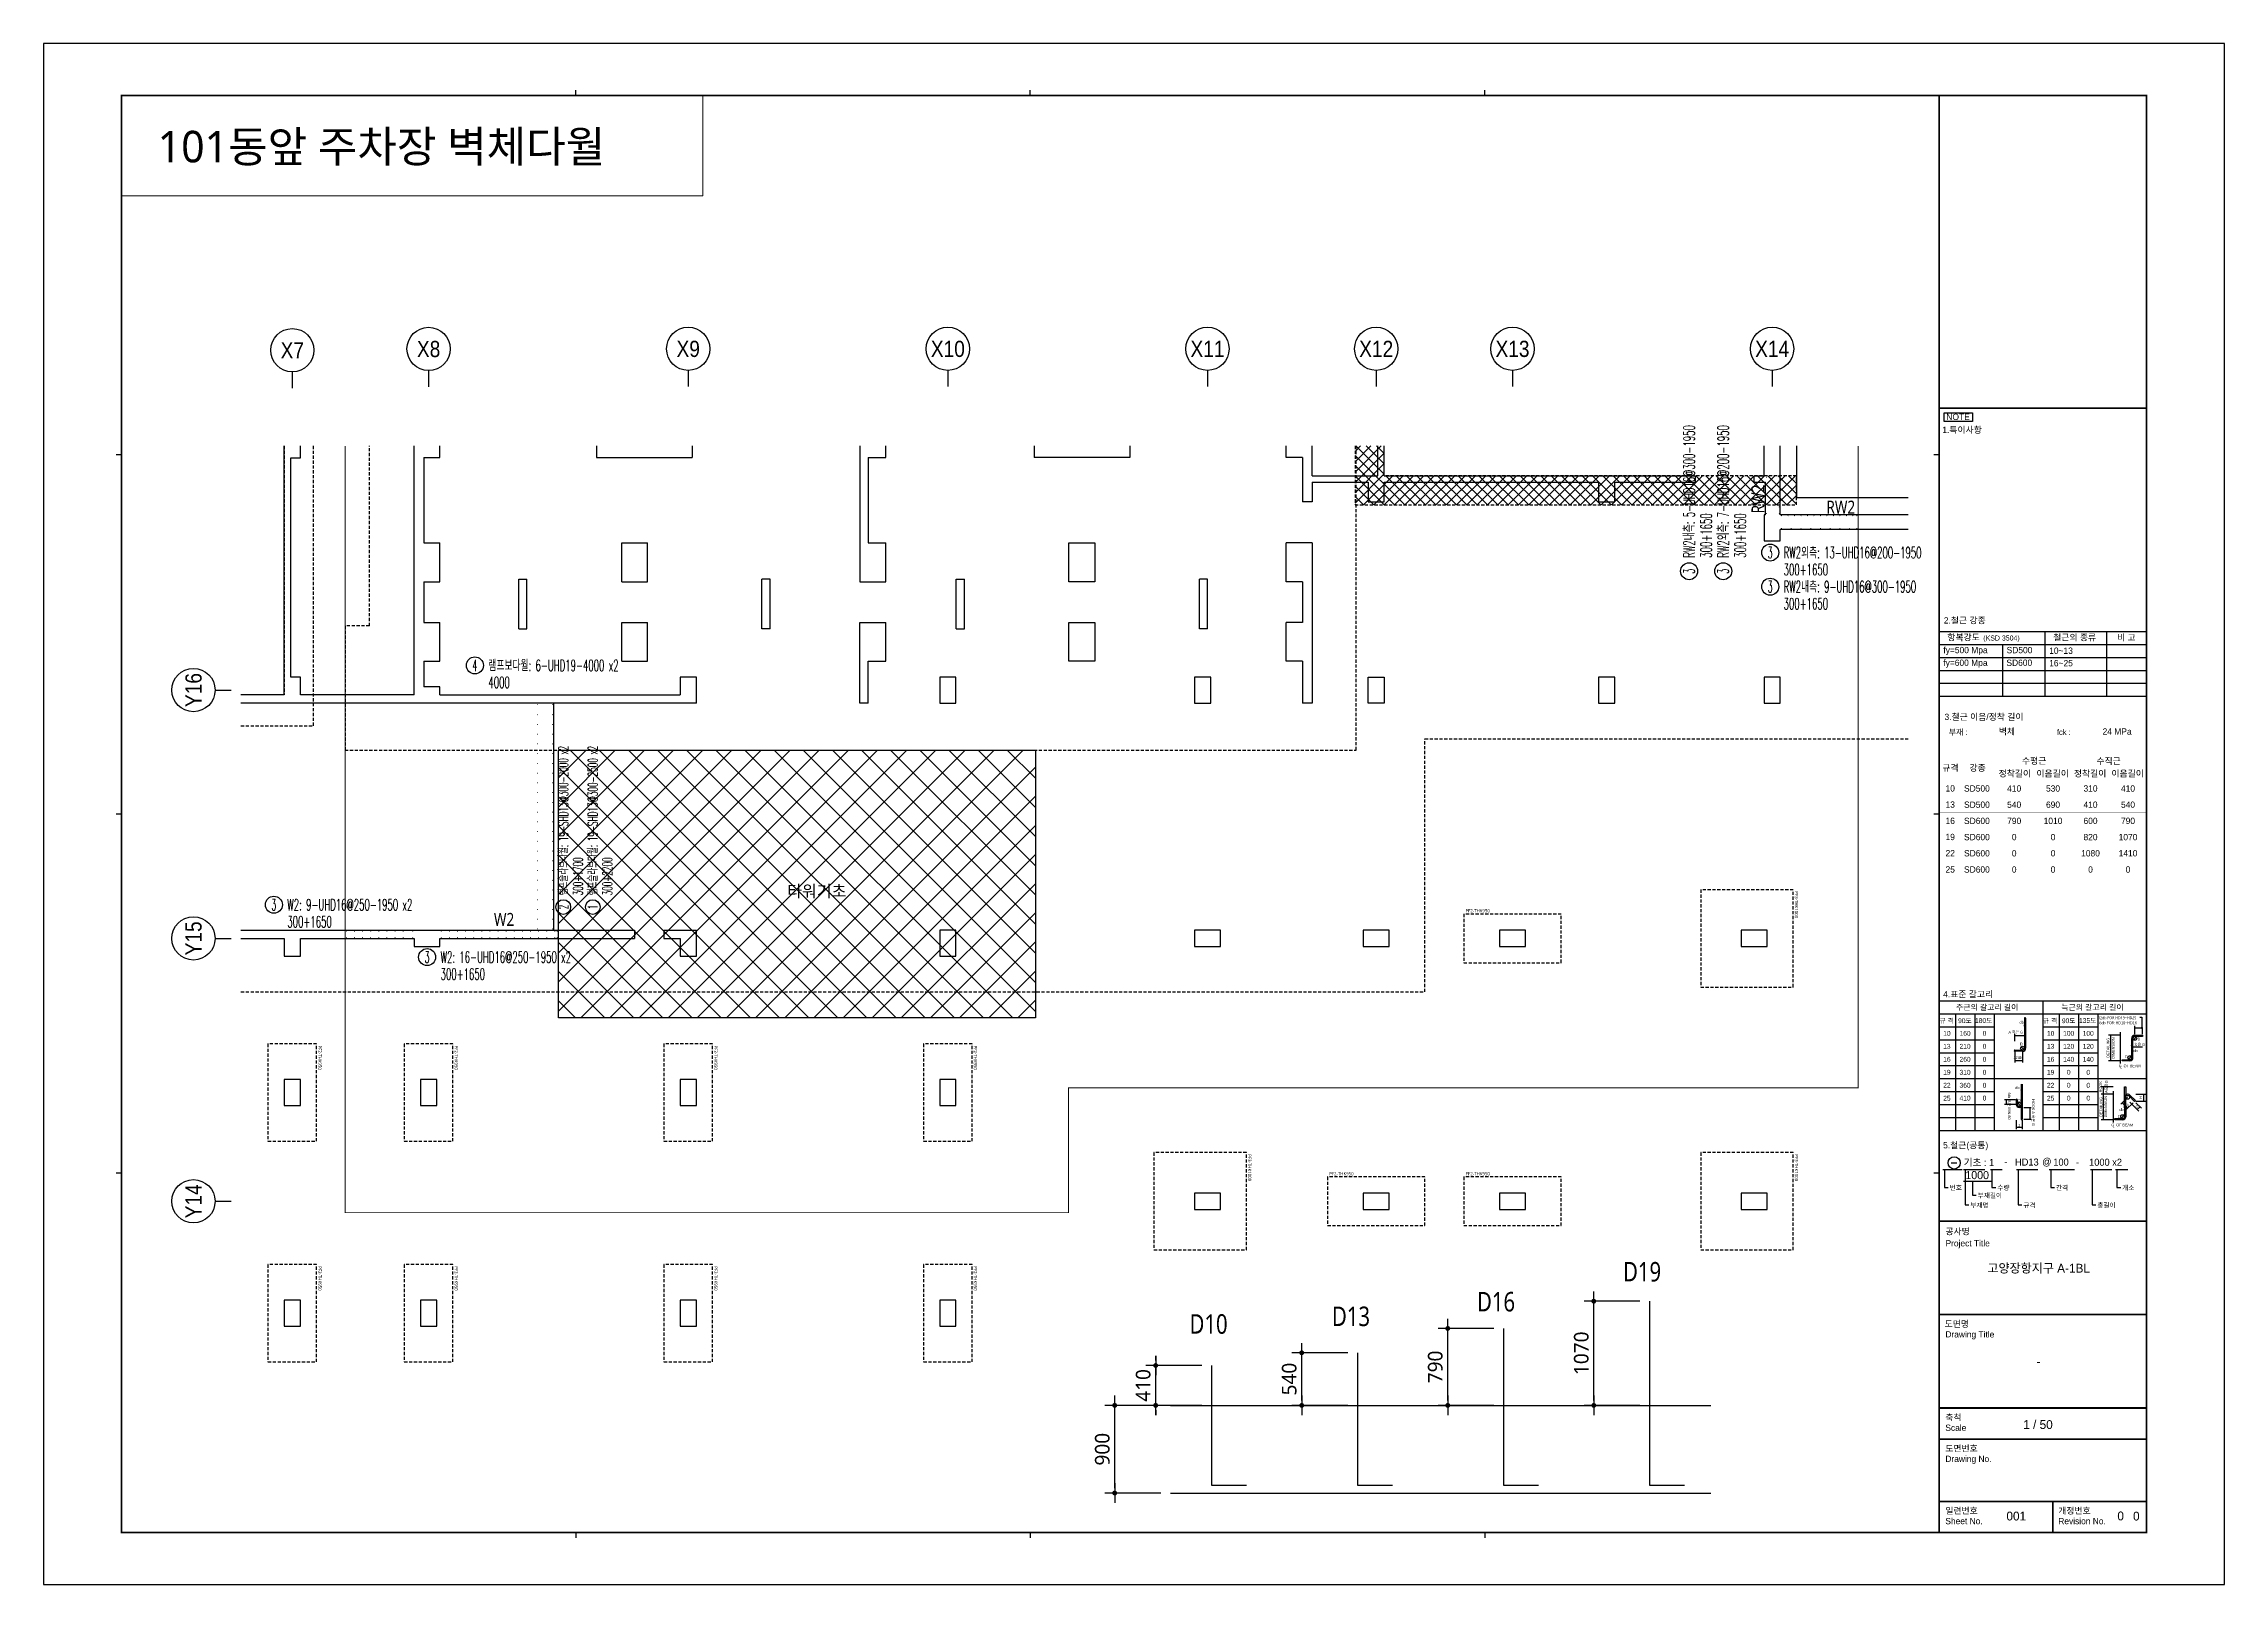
# Model space of a CAD drawing. Header units: millimetres. Extents: x 321717 to 696608, y -514806 to -16026.
# Drawn here: x 404264 to 471464, y -514806 to -467343 of the extents above; entities that cross this region are included whole.
import ezdxf
from ezdxf.enums import TextEntityAlignment as Align

# ---------------------------------------------------------------- set-up
doc = ezdxf.new("R2010")
doc.units = ezdxf.units.MM
doc.header["$LTSCALE"] = 65
doc.linetypes.add('XS-기초$0$HID', pattern=[2.3, 1.5, -0.8])
doc.layers.get('Defpoints').update_dxf_attribs({"color": 145})
for name, color, linetype in [('00-DM', 7, 'Continuous'), ('BUB', 7, 'Continuous'), ('CEN-P', 14, 'Continuous'), ('NAME-C', 1, 'Continuous'), ('NAME-F', 6, 'Continuous'), ('XREBAR', 1, 'Continuous'), ('XS-기초$0$MAT', 3, 'XS-기초$0$HID'), ('XS-기초$0$PILE-P', 4, 'XS-기초$0$HID'), ('XS-기초$0$WALL', 11, 'Continuous'), ('XS-기초$0$기초꺽임', 4, 'XS-기초$0$HID'), ('XS-기초$0$기초꺽임-HAT', 5, 'Continuous'), ('XS-기초$0$기초연단', 3, 'Continuous'), ('XS-기초$0$하부보강', 7, 'XS-기초$0$HID'), ('XTAG', 7, 'Continuous'), ('기초꺽임', 7, 'Continuous')]:
    doc.layers.add(name, color=color, linetype=linetype)
doc.layers.add('TEXT', color=3, linetype='Continuous', lineweight=9)
doc.layers.add('XTITLE', color=22, linetype='Continuous', lineweight=0)
doc.layers.add('XS-기초$0$DEFPOINT', color=144, linetype='Continuous', plot=False)
doc.styles.add('APT-지하층평면$0$돋움', font='Dotum.ttf', dxfattribs={"width": 0.9, "bigfont": 'whgtxt.shx'})
doc.styles.add('ARIAL', font='malgun_0.ttf')
doc.styles.add('HYULL', font='Dotum.ttf')
doc.styles.add('XRebar', font='Romans.shx', dxfattribs={"bigfont": 'whgtxt.shx'})
doc.styles.add('XRebarSheet', font='HMKMRHD.TTF')
doc.styles.add('XS-기초$0$맑은고딕', font='malgun_0.ttf')
doc.styles.add('돋움', font='malgun_0.ttf')
doc.styles.add('돋음', font='Dotum.ttf')
doc.dimstyles.new('NDIM', dxfattribs={"dimtxt": 3, "dimasz": 1.5, "dimexe": 2, "dimexo": 2, "dimgap": 1, "dimtad": 1, "dimdec": 0, "dimdsep": 46, "dimlunit": 6, "dimtxsty": 'ARIAL', "dimblk": 'DOT', "dimcen": 1, "dimclrd": 256, "dimclre": 7, "dimclrt": 3, "dimadec": 0, "dimazin": 0, "dimtfac": 1, "dimtdec": 0, "dimtix": 1, "dimtmove": 2, "dimatfit": 3, "dimldrblk": 'DOT', "dimfxl": 8, "dimtvp": 1, "dimtolj": 1, "dimlwd": -1, "dimlwe": -1, "dimarcsym": 0})
doc.dimstyles.new('대치수-400', dxfattribs={"dimscale": 400, "dimtxt": 3, "dimasz": 1, "dimexe": 2, "dimexo": 2, "dimgap": 1, "dimtad": 1, "dimdec": 0, "dimdsep": 46, "dimtxsty": 'APT-지하층평면$0$돋움', "dimblk": 'APT-지하층평면$0$DOT', "dimcen": 0, "dimdle": 2, "dimclrd": 256, "dimclre": 256, "dimclrt": 3, "dimadec": 0, "dimazin": 2, "dimtfac": 1, "dimtdec": 0, "dimtix": 1, "dimtmove": 2, "dimatfit": 3, "dimldrblk": 'APT-지하층평면$0$DOT', "dimfxl": 1, "dimtvp": 1, "dimtolj": 1, "dimtzin": 0, "dimlwd": -1, "dimlwe": -1, "dimarcsym": 0})

msp = doc.modelspace()

# ---------------------------------------------------------------- texts
at = {"layer": 'XTITLE', "color": 2, "style": '돋움'}
msp.add_text('101동앞 주차장 벽체다월', height=970.844, dxfattribs=at).set_placement((407778.7, -470514.9), align=Align.MIDDLE_LEFT)
at = {"layer": 'XTITLE', "color": 2, "style": '돋움', "width": 0.8}
msp.add_text('RW2', height=400, rotation=90, dxfattribs=at).set_placement((457090, -481814.9), align=Align.MIDDLE_LEFT)
for s, p in [('RW2', (459201.1, -481622.1)), ('W2', (418139.3, -494322.4))]:
    msp.add_text(s, height=400, dxfattribs=at).set_placement(p, align=Align.MIDDLE_LEFT)

# ---------------------------------------------------------------- blocks, each defined once
blk = doc.blocks.new('_Dot')
at = {"color": 0, "linetype": 'ByBlock', "lineweight": -2}
blk.add_line((-0.5, 0), (-1, 0), dxfattribs=at)
at = {"color": 0, "linetype": 'ByBlock', "const_width": 0.5}
blk.add_lwpolyline([(-0.25, 0, 1), (0.25, 0, 1)], format="xyb", close=True, dxfattribs=at)
blk = doc.blocks.new('*D118')
at = {"color": 7, "transparency": 16777216}
for p, q in [((80432, 20451), (80432, 20463)), ((80477, 20451), (80477, 20463))]:
    blk.add_line(p, q, dxfattribs=at)
at = {"transparency": 16777216}
blk.add_line((80433, 20461), (80475, 20461), dxfattribs=at)
at = {"layer": 'Defpoints', "color": 0, "transparency": 16777216}
for p in [(80432, 20449), (80477, 20461), (80477, 20449)]:
    blk.add_point(p, dxfattribs=at)
at = {"transparency": 16777216, "xscale": 1.5, "yscale": 1.5, "zscale": 1.5, "rotation": 180}
blk.add_blockref('_Dot', (80432, 20461), dxfattribs=at)
at = {"transparency": 16777216, "xscale": 1.5, "yscale": 1.5, "zscale": 1.5}
blk.add_blockref('_Dot', (80477, 20461), dxfattribs=at)
blk = doc.blocks.new('*D119')
at = {"color": 7, "transparency": 16777216}
for p, q in [((76172, 19024), (76172, 19045)), ((76217, 19024), (76217, 19045))]:
    blk.add_line(p, q, dxfattribs=at)
at = {"transparency": 16777216}
blk.add_line((76215, 19043), (76174, 19043), dxfattribs=at)
at = {"layer": 'Defpoints', "color": 0, "transparency": 16777216}
for p in [(76172, 19043), (76172, 19022), (76217, 19022)]:
    blk.add_point(p, dxfattribs=at)
at = {"transparency": 16777216, "xscale": 1.5, "yscale": 1.5, "zscale": 1.5, "rotation": 180}
blk.add_blockref('_Dot', (76172, 19043), dxfattribs=at)
at = {"transparency": 16777216, "xscale": 1.5, "yscale": 1.5, "zscale": 1.5}
blk.add_blockref('_Dot', (76217, 19043), dxfattribs=at)
blk = doc.blocks.new('*D120')
at = {"transparency": 16777216}
blk.add_line((80158, 18181), (80199, 18181), dxfattribs=at)
at = {"layer": 'Defpoints', "color": 0, "transparency": 16777216}
for p in [(80156, 18181), (80201, 18181), (80201, 18181)]:
    blk.add_point(p, dxfattribs=at)
at = {"transparency": 16777216, "xscale": 1.5, "yscale": 1.5, "zscale": 1.5, "rotation": 180}
blk.add_blockref('_Dot', (80156, 18181), dxfattribs=at)
at = {"transparency": 16777216, "xscale": 1.5, "yscale": 1.5, "zscale": 1.5}
blk.add_blockref('_Dot', (80201, 18181), dxfattribs=at)
blk = doc.blocks.new('XS-기초$0$PF2')
at = {"layer": 'XS-기초$0$MAT', "linetype": 'XS-기초$0$HID'}
blk.add_lwpolyline([(-1500, -750), (1500, -750), (1500, 750), (-1500, 750)], close=True, dxfattribs=at)
at = {"layer": 'XS-기초$0$DEFPOINT', "color": 1, "style": 'XS-기초$0$맑은고딕'}
blk.add_text('PF2-THK950', height=100, dxfattribs=at).set_placement((-1450, 850), align=Align.MIDDLE_LEFT)
blk = doc.blocks.new('XS-기초$0$PF3')
at = {"layer": 'XS-기초$0$MAT', "linetype": 'XS-기초$0$HID'}
blk.add_lwpolyline([(-1500, -1650), (1500, -1650), (1500, 1200), (-1500, 1200)], close=True, dxfattribs=at)
at = {"layer": 'XS-기초$0$DEFPOINT', "color": 1, "style": 'XS-기초$0$맑은고딕'}
blk.add_text('PF3-THK1000', height=100, dxfattribs=at).set_placement((-1450, 1300), align=Align.MIDDLE_LEFT)
blk = doc.blocks.new('BUB')
at = {"layer": 'BUB'}
blk.add_line((0, 1500), (0, 0), dxfattribs=at)
blk.add_circle((0, 3500), 2000, dxfattribs=at)
blk = doc.blocks.new('asdraa')
at = {"layer": 'XS-기초$0$기초꺽임-HAT'}
h = blk.add_hatch(dxfattribs=at)
h.set_pattern_fill('ANSI37', color=8, scale=1800, style=0)
h.set_pattern_definition([(45, (-182074, -166700), (-159.09903, 159.09903), []), (135, (-182074, -166700), (-159.09903, -159.09903), [])])
h.paths.add_polyline_path([(9736, 23621), (8836, 23621), (8836, 21800), (22436, 21800), (22436, 22700), (9736, 22700)])
at = {"layer": 'XS-기초$0$하부보강'}
h = blk.add_hatch(dxfattribs=at)
h.set_pattern_fill('ANSI37', color=8, scale=200)
h.set_pattern_definition([(45, (-443615.26, 352544.86), (-449.0128, 449.0128), []), (135, (-443615.26, 352544.86), (-449.0128, -449.0128), [])])
h.paths.add_polyline_path([(-1014, 6000), (-15714, 6000), (-15714, 14250), (-1014, 14250)])
at = {"layer": 'NAME-F'}
blk.add_lwpolyline([(-1014, 6000), (-15714, 6000), (-15714, 14250), (-1014, 14250)], close=True, dxfattribs=at)
at = {"layer": 'XS-기초$0$WALL', "color": 5}
for p, q in [((-24164, 15950), (-24164, 23621)), ((-23664, 23250), (-23664, 23621)), ((-20164, 15950), (-20164, 23621)), ((-19364, 23265), (-19364, 23621)), ((-14539, 23621), (-14539, 23265)), ((-11589, 23621), (-11589, 23265)), ((-6424, 23621), (-6424, 19430)), ((-5624, 23265), (-5624, 23621)), ((-1059, 23621), (-1059, 23265)), ((1891, 23621), (1891, 23265)), ((6716, 23265), (6716, 23621)), ((7516, 22700), (7516, 23621)), ((9536, 22700), (9536, 23621)), ((9736, 22700), (9736, 23621)), ((21436, 22700), (21436, 23621)), ((21936, 21500), (21936, 23621)), ((-23964, 16500), (-23964, 23250)), ((-23964, 23250), (-23664, 23250)), ((-19864, 23265), (-19364, 23265)), ((-19864, 23265), (-19864, 20630)), ((-14539, 23265), (-11589, 23265)), ((-6174, 23265), (-5624, 23265)), ((-6174, 23265), (-6174, 20630)), ((1891, 23265), (-1059, 23265)), ((7216, 23265), (6716, 23265)), ((7216, 23265), (7216, 21900)), ((7516, 22700), (9536, 22700)), ((7516, 22500), (7516, 21900)), ((7516, 22500), (9236, 22500)), ((9236, 22500), (9236, 21900)), ((9736, 22700), (19326, 22700)), ((9736, 22500), (16336, 22500)), ((9736, 21900), (9736, 22500)), ((16336, 22500), (16336, 21900)), ((16836, 22500), (19326, 22500)), ((16836, 21900), (16836, 22500)), ((19326, 22500), (19326, 22700)), ((21136, 22700), (21436, 22700)), ((21136, 22500), (21136, 22700)), ((21136, 22500), (21486, 22500)), ((21486, 21500), (21486, 22500)), ((7516, 21900), (7216, 21900)), ((9236, 21900), (9736, 21900)), ((16336, 21900), (16836, 21900)), ((21486, 21500), (21436, 21500)), ((21436, 21500), (21436, 20700)), ((25881, 21500), (21936, 21500)), ((21936, 20700), (21936, 21050)), ((25881, 21050), (21936, 21050)), ((-19864, 20630), (-19364, 20630)), ((-19364, 19430), (-19364, 20630)), ((-13764, 20630), (-12964, 20630)), ((-13764, 19430), (-13764, 20630)), ((-12964, 19430), (-12964, 20630)), ((-6174, 20630), (-5624, 20630)), ((-5624, 19430), (-5624, 20630)), ((16, 19430), (16, 20630)), ((16, 20630), (816, 20630)), ((816, 20630), (816, 19430)), ((7516, 20630), (6716, 20630)), ((6716, 19430), (6716, 20630)), ((7516, 20630), (7516, 15700)), ((21436, 20700), (21936, 20700)), ((-16934, 17985), (-16934, 19520)), ((-16934, 19520), (-16684, 19520)), ((-16684, 17985), (-16684, 19520)), ((-9444, 17985), (-9444, 19520)), ((-9194, 19520), (-9444, 19520)), ((-9194, 17985), (-9194, 19520)), ((-3454, 17985), (-3454, 19520)), ((-3454, 19520), (-3204, 19520)), ((-3204, 17985), (-3204, 19520)), ((4036, 17985), (4036, 19520)), ((4286, 19520), (4036, 19520)), ((4286, 17985), (4286, 19520)), ((-19864, 19430), (-19364, 19430)), ((-19864, 19430), (-19864, 18185)), ((-13764, 19430), (-12964, 19430)), ((-6424, 19430), (-5624, 19430)), ((816, 19430), (16, 19430)), ((7216, 19430), (6716, 19430)), ((7216, 19430), (7216, 18185)), ((-19864, 18185), (-19364, 18185)), ((-19364, 16985), (-19364, 18185)), ((-13764, 18185), (-12964, 18185)), ((-13764, 16985), (-13764, 18185)), ((-12964, 16985), (-12964, 18185)), ((-6424, 18185), (-5624, 18185)), ((-6424, 15700), (-6424, 18185)), ((-5624, 16985), (-5624, 18185)), ((16, 16985), (16, 18185)), ((16, 18185), (816, 18185)), ((816, 18185), (816, 16985)), ((6716, 16985), (6716, 18185)), ((7216, 18185), (6716, 18185)), ((-16934, 17985), (-16684, 17985)), ((-9194, 17985), (-9444, 17985)), ((-3454, 17985), (-3204, 17985)), ((4286, 17985), (4036, 17985)), ((-19864, 16985), (-19364, 16985)), ((-19864, 16985), (-19864, 16200)), ((-13764, 16985), (-12964, 16985)), ((-6174, 16985), (-5624, 16985)), ((-6174, 15700), (-6174, 16985)), ((816, 16985), (16, 16985)), ((7216, 16985), (6716, 16985)), ((7216, 16985), (7216, 15700)), ((-23664, 16500), (-23964, 16500)), ((-23664, 15950), (-23664, 16500)), ((-19364, 16200), (-19864, 16200)), ((-19364, 15950), (-19364, 16200)), ((-11464, 16500), (-11964, 16500)), ((-11964, 16500), (-11964, 15950)), ((-11464, 15700), (-11464, 16500)), ((-3464, 16500), (-3964, 16500)), ((-3964, 16500), (-3964, 15700)), ((-3464, 15700), (-3464, 16500)), ((4386, 16500), (3886, 16500)), ((3886, 16500), (3886, 15700)), ((4386, 15700), (4386, 16500)), ((16836, 16500), (16336, 16500)), ((16336, 16500), (16336, 15700)), ((16836, 15700), (16836, 16500)), ((21936, 16500), (21436, 16500)), ((21436, 16500), (21436, 15700)), ((21936, 15700), (21936, 16500)), ((-24164, 15950), (-25496, 15950)), ((-11464, 15700), (-25496, 15700)), ((-20164, 15950), (-23664, 15950)), ((-19364, 15950), (-11964, 15950)), ((-6174, 15700), (-6424, 15700)), ((-3964, 15700), (-3464, 15700)), ((3886, 15700), (4386, 15700)), ((7516, 15700), (7216, 15700)), ((16336, 15700), (16836, 15700)), ((21436, 15700), (21936, 15700)), ((-25496, 8700), (-13374, 8700)), ((-25496, 8450), (-24164, 8450)), ((-24164, 8450), (-24164, 7900)), ((-23664, 8450), (-20164, 8450)), ((-23664, 7900), (-23664, 8450)), ((-20164, 8450), (-20164, 8200)), ((-20164, 8200), (-19364, 8200)), ((-19364, 8450), (-13374, 8450)), ((-19364, 8200), (-19364, 8450)), ((-13374, 8700), (-13374, 8450)), ((-12464, 8700), (-11464, 8700)), ((-12464, 8700), (-12464, 8450)), ((-12464, 8450), (-11964, 8450)), ((-11964, 8450), (-11964, 7900)), ((-11464, 7900), (-11464, 8700)), ((-3464, 8700), (-3964, 8700)), ((-3964, 8700), (-3964, 7900)), ((-3464, 7900), (-3464, 8700)), ((3886, 8700), (3886, 8200)), ((4686, 8700), (3886, 8700)), ((3886, 8200), (4686, 8200)), ((4686, 8200), (4686, 8700)), ((9086, 8700), (9086, 8200)), ((9886, 8700), (9086, 8700)), ((9086, 8200), (9886, 8200)), ((9886, 8200), (9886, 8700)), ((13286, 8700), (13286, 8200)), ((14086, 8700), (13286, 8700)), ((13286, 8200), (14086, 8200)), ((14086, 8200), (14086, 8700)), ((20736, 8700), (20736, 8200)), ((21536, 8700), (20736, 8700)), ((20736, 8200), (21536, 8200)), ((21536, 8200), (21536, 8700)), ((-24164, 7900), (-23664, 7900)), ((-11964, 7900), (-11464, 7900)), ((-3964, 7900), (-3464, 7900)), ((-23664, 4100), (-24164, 4100)), ((-24164, 4100), (-24164, 3300)), ((-23664, 3300), (-23664, 4100)), ((-19464, 4100), (-19964, 4100)), ((-19964, 4100), (-19964, 3300)), ((-19464, 3300), (-19464, 4100)), ((-11464, 4100), (-11964, 4100)), ((-11964, 4100), (-11964, 3300)), ((-11464, 3300), (-11464, 4100)), ((-3464, 4100), (-3964, 4100)), ((-3964, 4100), (-3964, 3300)), ((-3464, 3300), (-3464, 4100)), ((-24164, 3300), (-23664, 3300)), ((-19964, 3300), (-19464, 3300)), ((-11964, 3300), (-11464, 3300)), ((-3964, 3300), (-3464, 3300)), ((3886, 600), (3886, 100)), ((4686, 600), (3886, 600)), ((3886, 100), (4686, 100)), ((4686, 100), (4686, 600)), ((9086, 600), (9086, 100)), ((9886, 600), (9086, 600)), ((9086, 100), (9886, 100)), ((9886, 100), (9886, 600)), ((13286, 600), (13286, 100)), ((14086, 600), (13286, 600)), ((13286, 100), (14086, 100)), ((14086, 100), (14086, 600)), ((20736, 600), (20736, 100)), ((21536, 600), (20736, 600)), ((20736, 100), (21536, 100)), ((21536, 100), (21536, 600)), ((-23664, -2700), (-24164, -2700)), ((-24164, -2700), (-24164, -3500)), ((-23664, -3500), (-23664, -2700)), ((-19464, -2700), (-19964, -2700)), ((-19964, -2700), (-19964, -3500)), ((-19464, -3500), (-19464, -2700)), ((-11464, -2700), (-11964, -2700)), ((-11964, -2700), (-11964, -3500)), ((-11464, -3500), (-11464, -2700)), ((-3464, -2700), (-3964, -2700)), ((-3964, -2700), (-3964, -3500)), ((-3464, -3500), (-3464, -2700)), ((-24164, -3500), (-23664, -3500)), ((-19964, -3500), (-19464, -3500)), ((-11964, -3500), (-11464, -3500)), ((-3964, -3500), (-3464, -3500))]:
    blk.add_line(p, q, dxfattribs=at)
blk.add_lwpolyline([(9236, 16500), (9736, 16500), (9736, 15700), (9236, 15700)], close=True, dxfattribs=at)
at = {"layer": 'XS-기초$0$기초꺽임'}
for points in [[(-25496, 15000), (-23264, 15000), (-23264, 23621)], [(-24164, 23621), (-24164, 15950), (-25496, 15950)], [(8836, 23621), (8836, 21800), (22436, 21800), (22436, 22700), (9736, 22700), (9736, 23621)]]:
    blk.add_lwpolyline(points, dxfattribs=at)
at = {"layer": 'XS-기초$0$기초연단', "linetype": 'XS-기초$0$HID'}
for p, q in [((-21539, 18075), (-21539, 23621)), ((8866, 14250), (8866, 23621)), ((-22289, 18075), (-22289, 14250)), ((-21539, 18075), (-22289, 18075)), ((-22289, 14250), (8866, 14250)), ((10986, 14600), (25881, 14600)), ((10986, 6800), (10986, 14600)), ((-25496, 6800), (10986, 6800))]:
    blk.add_line(p, q, dxfattribs=at)
at = {"layer": 'XS-기초$0$기초연단'}
for p in [(22436, 23621), (25881, 22025)]:
    blk.add_line(p, (22436, 22025), dxfattribs=at)
at = {"layer": '기초꺽임', "color": 1, "const_width": 30}
blk.add_lwpolyline([(-22289, 23621), (-22289, 0), (0, 0), (0, 3850), (24336, 3850), (24336, 23621)], dxfattribs=at)
at = {"layer": 'BUB', "xscale": 0.3333333333333333, "yscale": 0.3333333333333333, "zscale": 0.3333333333333333}
for p in [(-23914, 25400), (-19714, 25440), (-11714, 25446), (-3714, 25446), (4286, 25446), (9486, 25446), (13686, 25446), (21686, 25446)]:
    blk.add_blockref('BUB', p, dxfattribs=at)
at = {"layer": 'BUB', "xscale": 0.3333333333333333, "yscale": 0.3333333333333333, "zscale": 0.3333333333333333, "rotation": 90}
for p in [(-25795, 16100), (-25795, 8450), (-25795, 350)]:
    blk.add_blockref('BUB', p, dxfattribs=at)
at = {"layer": 'XS-기초$0$PILE-P', "rotation": 270}
for name, p in [('XS-기초$0$PF3', (21136, 8450)), ('XS-기초$0$PF2', (-23914, 3700)), ('XS-기초$0$PF2', (-19714, 3700)), ('XS-기초$0$PF2', (-11714, 3700)), ('XS-기초$0$PF2', (-3714, 3700)), ('XS-기초$0$PF3', (4286, 350)), ('XS-기초$0$PF3', (21136, 350)), ('XS-기초$0$PF2', (-23914, -3100)), ('XS-기초$0$PF2', (-19714, -3100)), ('XS-기초$0$PF2', (-11714, -3100)), ('XS-기초$0$PF2', (-3714, -3100))]:
    blk.add_blockref(name, p, dxfattribs=at)
at = {"layer": 'XS-기초$0$PILE-P'}
for p in [(13686, 8450), (9486, 350), (13686, 350)]:
    blk.add_blockref('XS-기초$0$PF2', p, dxfattribs=at)
at = {"layer": 'TEXT', "style": '돋음', "width": 0.9}
for s, p in [('X7', (-23914, 26565)), ('X8', (-19714, 26605)), ('X9', (-11714, 26610)), ('X10', (-3714, 26610)), ('X11', (4286, 26610)), ('X12', (9486, 26610)), ('X13', (13686, 26610)), ('X14', (21686, 26610))]:
    blk.add_text(s, height=500, dxfattribs=at).set_placement(p, align=Align.MIDDLE_CENTER)
for s, p in [('Y16', (-26959, 16100)), ('Y15', (-26959, 8450)), ('Y14', (-26959, 350))]:
    blk.add_text(s, height=500, rotation=90, dxfattribs=at).set_placement(p, align=Align.MIDDLE_CENTER)
at = {"layer": 'XTITLE', "color": 2, "style": '돋움'}
blk.add_text('타워기초', height=364.1, dxfattribs=at).set_placement((-8665, 9906, 2), align=Align.MIDDLE_LEFT)
blk = doc.blocks.new('APT-지하층평면$0$DOT')
at = {"color": 0}
blk.add_line((-2, 0), (2, 0), dxfattribs=at)
at = {"color": 0, "linetype": 'ByBlock', "const_width": 0.5}
blk.add_lwpolyline([(-0.25, 0, 1), (0.25, 0, 1)], format="xyb", close=True, dxfattribs=at)
blk = doc.blocks.new('*D35')
at = {"layer": '00-DM', "transparency": 16777216}
for p, q in [((443114, -548748), (442541, -548748)), ((442641, -549598), (442641, -548798)), ((443114, -549648), (442541, -549648))]:
    blk.add_line(p, q, dxfattribs=at)
at = {"layer": 'Defpoints', "color": 0, "transparency": 16777216}
for p in [(442641, -548748), (443214, -548748), (443214, -549648)]:
    blk.add_point(p, dxfattribs=at)
at = {"layer": '00-DM', "transparency": 16777216, "xscale": 50, "yscale": 50, "zscale": 50}
for p, rotation in [((442641, -548748), 90), ((442641, -549648), 270)]:
    blk.add_blockref('APT-지하층평면$0$DOT', p, dxfattribs=dict(at, rotation=rotation))
at = {"layer": '00-DM', "color": 3, "transparency": 16777216, "insert": (442514, -549198), "char_height": 150, "attachment_point": 5, "rotation": 90, "style": '돋움'}
blk.add_mtext('\\A1;900', dxfattribs=at)
blk = doc.blocks.new('*D36')
at = {"layer": '00-DM', "transparency": 16777216}
for p, q in [((445035, -548208), (444462, -548208)), ((444562, -548698), (444562, -548258)), ((445035, -548748), (444462, -548748))]:
    blk.add_line(p, q, dxfattribs=at)
at = {"layer": 'Defpoints', "color": 0, "transparency": 16777216}
for p in [(444562, -548208), (445135, -548208), (445135, -548748)]:
    blk.add_point(p, dxfattribs=at)
at = {"layer": '00-DM', "transparency": 16777216, "xscale": 50, "yscale": 50, "zscale": 50}
for p, rotation in [((444562, -548208), 90), ((444562, -548748), 270)]:
    blk.add_blockref('APT-지하층평면$0$DOT', p, dxfattribs=dict(at, rotation=rotation))
at = {"layer": '00-DM', "color": 3, "transparency": 16777216, "insert": (444434, -548478), "char_height": 150, "attachment_point": 5, "rotation": 90, "style": '돋움'}
blk.add_mtext('\\A1;540', dxfattribs=at)
blk = doc.blocks.new('*D37')
at = {"layer": '00-DM', "transparency": 16777216}
for p, q in [((446535, -547958), (445962, -547958)), ((446062, -548698), (446062, -548008)), ((446535, -548748), (445962, -548748))]:
    blk.add_line(p, q, dxfattribs=at)
at = {"layer": 'Defpoints', "color": 0, "transparency": 16777216}
for p in [(446062, -547958), (446635, -547958), (446635, -548748)]:
    blk.add_point(p, dxfattribs=at)
at = {"layer": '00-DM', "transparency": 16777216, "xscale": 50, "yscale": 50, "zscale": 50}
for p, rotation in [((446062, -547958), 90), ((446062, -548748), 270)]:
    blk.add_blockref('APT-지하층평면$0$DOT', p, dxfattribs=dict(at, rotation=rotation))
at = {"layer": '00-DM', "color": 3, "transparency": 16777216, "insert": (445934, -548353), "char_height": 150, "attachment_point": 5, "rotation": 90, "style": '돋움'}
blk.add_mtext('\\A1;790', dxfattribs=at)
blk = doc.blocks.new('*D38')
at = {"layer": '00-DM', "transparency": 16777216}
for p, q in [((443535, -548338), (442962, -548338)), ((443062, -548288), (443062, -548238)), ((443062, -548748), (443062, -548338)), ((443535, -548748), (442962, -548748)), ((443062, -548798), (443062, -548848))]:
    blk.add_line(p, q, dxfattribs=at)
at = {"layer": 'Defpoints', "color": 0, "transparency": 16777216}
for p in [(443062, -548338), (443635, -548338), (443635, -548748)]:
    blk.add_point(p, dxfattribs=at)
at = {"layer": '00-DM', "transparency": 16777216, "xscale": 50, "yscale": 50, "zscale": 50}
for p, rotation in [((443062, -548338), 270), ((443062, -548748), 90)]:
    blk.add_blockref('APT-지하층평면$0$DOT', p, dxfattribs=dict(at, rotation=rotation))
at = {"layer": '00-DM', "color": 3, "transparency": 16777216, "insert": (442934, -548543), "char_height": 150, "attachment_point": 5, "rotation": 90, "style": '돋움'}
blk.add_mtext('\\A1;410', dxfattribs=at)
blk = doc.blocks.new('*D39')
at = {"layer": '00-DM', "transparency": 16777216}
for p, q in [((448035, -547678), (447462, -547678)), ((447562, -548698), (447562, -547728)), ((448035, -548748), (447462, -548748))]:
    blk.add_line(p, q, dxfattribs=at)
at = {"layer": 'Defpoints', "color": 0, "transparency": 16777216}
for p in [(447562, -547678), (448135, -547678), (448135, -548748)]:
    blk.add_point(p, dxfattribs=at)
at = {"layer": '00-DM', "transparency": 16777216, "xscale": 50, "yscale": 50, "zscale": 50}
for p, rotation in [((447562, -547678), 90), ((447562, -548748), 270)]:
    blk.add_blockref('APT-지하층평면$0$DOT', p, dxfattribs=dict(at, rotation=rotation))
at = {"layer": '00-DM', "color": 3, "transparency": 16777216, "insert": (447434, -548213), "char_height": 150, "attachment_point": 5, "rotation": 90, "style": '돋움'}
blk.add_mtext('\\A1;1070', dxfattribs=at)
blk = doc.blocks.new('*U41', base_point=(411095, -479615))
at = {"layer": 'XTAG', "color": 0, "linetype": 'Continuous', "ltscale": 6.95293e-310}
blk.add_circle((411358, -479615), 262, dxfattribs=at)
at = {"layer": 'XTAG', "color": 0, "linetype": 'Continuous', "ltscale": 6.95293e-310, "style": 'XRebar', "width": 0.5}
blk.add_text('3', height=350, dxfattribs=at).set_placement((411358, -479615), align=Align.MIDDLE_CENTER)
at = {"layer": 'XTAG', "color": 0, "linetype": 'Continuous', "ltscale": 6.95293e-310, "style": 'XRebar', "width": 0.55}
for s, p in [('W2: 9-UHD16@250-1950 x2', (411774, -479615)), ('300+1650', (411774, -480140))]:
    blk.add_text(s, height=350, dxfattribs=at).set_placement(p, align=Align.MIDDLE_LEFT)
blk = doc.blocks.new('*U42', base_point=(415819, -481228))
at = {"layer": 'XTAG', "color": 0, "linetype": 'Continuous', "ltscale": 6.95293e-310}
blk.add_circle((416081, -481228), 262, dxfattribs=at)
at = {"layer": 'XTAG', "color": 0, "linetype": 'Continuous', "ltscale": 6.95293e-310, "style": 'XRebar', "width": 0.5}
blk.add_text('3', height=350, dxfattribs=at).set_placement((416081, -481228), align=Align.MIDDLE_CENTER)
at = {"layer": 'XTAG', "color": 0, "linetype": 'Continuous', "ltscale": 6.95293e-310, "style": 'XRebar', "width": 0.55}
for s, p in [('W2: 16-UHD16@250-1950 x2', (416497, -481228)), ('300+1650', (416497, -481753))]:
    blk.add_text(s, height=350, dxfattribs=at).set_placement(p, align=Align.MIDDLE_LEFT)
blk = doc.blocks.new('*U43', base_point=(456019, -469605))
at = {"layer": 'XTAG', "color": 0, "linetype": 'Continuous', "ltscale": 6.62605e-310}
blk.add_circle((456019, -469343), 262, dxfattribs=at)
at = {"layer": 'XTAG', "color": 0, "linetype": 'Continuous', "ltscale": 6.62605e-310, "style": 'XRebar', "width": 0.55}
for s, p in [('RW2외측: 7-UHD16@200-1950', (456019, -468927)), ('300+1650', (456544, -468927))]:
    blk.add_text(s, height=350, rotation=90, dxfattribs=at).set_placement(p, align=Align.MIDDLE_LEFT)
at = {"layer": 'XTAG', "color": 0, "linetype": 'Continuous', "ltscale": 6.62605e-310, "style": 'XRebar', "width": 0.5}
blk.add_text('3', height=350, rotation=90, dxfattribs=at).set_placement((456019, -469343), align=Align.MIDDLE_CENTER)
blk = doc.blocks.new('*U44', base_point=(457204, -468768))
at = {"layer": 'XTAG', "color": 0, "linetype": 'Continuous', "ltscale": 6.62605e-310}
blk.add_circle((457467, -468768), 262, dxfattribs=at)
at = {"layer": 'XTAG', "color": 0, "linetype": 'Continuous', "ltscale": 6.62605e-310, "style": 'XRebar', "width": 0.5}
blk.add_text('3', height=350, dxfattribs=at).set_placement((457467, -468768), align=Align.MIDDLE_CENTER)
at = {"layer": 'XTAG', "color": 0, "linetype": 'Continuous', "ltscale": 6.62605e-310, "style": 'XRebar', "width": 0.55}
for s, p in [('RW2외측: 13-UHD16@200-1950', (457882, -468768)), ('300+1650', (457882, -469293))]:
    blk.add_text(s, height=350, dxfattribs=at).set_placement(p, align=Align.MIDDLE_LEFT)
blk = doc.blocks.new('*U45', base_point=(457204, -469818))
at = {"layer": 'XTAG', "color": 0, "linetype": 'Continuous', "ltscale": 1.06101e-314}
blk.add_circle((457467, -469818), 262, dxfattribs=at)
at = {"layer": 'XTAG', "color": 0, "linetype": 'Continuous', "ltscale": 1.06101e-314, "style": 'XRebar', "width": 0.5}
blk.add_text('3', height=350, dxfattribs=at).set_placement((457467, -469818), align=Align.MIDDLE_CENTER)
at = {"layer": 'XTAG', "color": 0, "linetype": 'Continuous', "ltscale": 1.06101e-314, "style": 'XRebar', "width": 0.55}
for s, p in [('RW2내측: 9-UHD16@300-1950', (457882, -469818)), ('300+1650', (457882, -470343))]:
    blk.add_text(s, height=350, dxfattribs=at).set_placement(p, align=Align.MIDDLE_LEFT)
blk = doc.blocks.new('*U46', base_point=(454969, -469605))
at = {"layer": 'XTAG', "color": 0, "linetype": 'Continuous', "ltscale": 1.06101e-314}
blk.add_circle((454969, -469343), 262, dxfattribs=at)
at = {"layer": 'XTAG', "color": 0, "linetype": 'Continuous', "ltscale": 1.06101e-314, "style": 'XRebar', "width": 0.55}
for s, p in [('RW2내측: 5-UHD16@300-1950', (454969, -468927)), ('300+1650', (455494, -468927))]:
    blk.add_text(s, height=350, rotation=90, dxfattribs=at).set_placement(p, align=Align.MIDDLE_LEFT)
at = {"layer": 'XTAG', "color": 0, "linetype": 'Continuous', "ltscale": 1.06101e-314, "style": 'XRebar', "width": 0.5}
blk.add_text('3', height=350, rotation=90, dxfattribs=at).set_placement((454969, -469343), align=Align.MIDDLE_CENTER)
blk = doc.blocks.new('*U47', base_point=(420277, -479912))
at = {"layer": 'XTAG', "color": 0, "linetype": 'Continuous', "ltscale": 1.06101e-314}
blk.add_circle((420277, -479687), 225, dxfattribs=at)
at = {"layer": 'XTAG', "color": 0, "linetype": 'Continuous', "ltscale": 1.06101e-314, "style": 'XRebar', "width": 0.55}
for s, p in [('램프슬라브다월: 19-SHD13@300-2000 x2', (420277, -479330)), ('300+1700', (420727, -479330))]:
    blk.add_text(s, height=300, rotation=90, dxfattribs=at).set_placement(p, align=Align.MIDDLE_LEFT)
at = {"layer": 'XTAG', "color": 0, "linetype": 'Continuous', "ltscale": 1.06101e-314, "style": 'XRebar', "width": 0.5}
blk.add_text('2', height=300, rotation=90, dxfattribs=at).set_placement((420277, -479687), align=Align.MIDDLE_CENTER)
blk = doc.blocks.new('*U48', base_point=(421185, -479912))
at = {"layer": 'XTAG', "color": 0, "linetype": 'Continuous', "ltscale": 1.06101e-314}
blk.add_circle((421185, -479687), 225, dxfattribs=at)
at = {"layer": 'XTAG', "color": 0, "linetype": 'Continuous', "ltscale": 1.06101e-314, "style": 'XRebar', "width": 0.55}
for s, p in [('램프슬라브다월: 19-SHD13@300-2500 x2', (421185, -479330)), ('300+2200', (421635, -479330))]:
    blk.add_text(s, height=300, rotation=90, dxfattribs=at).set_placement(p, align=Align.MIDDLE_LEFT)
at = {"layer": 'XTAG', "color": 0, "linetype": 'Continuous', "ltscale": 1.06101e-314, "style": 'XRebar', "width": 0.5}
blk.add_text('1', height=300, rotation=90, dxfattribs=at).set_placement((421185, -479687), align=Align.MIDDLE_CENTER)
blk = doc.blocks.new('*U49', base_point=(417291, -472242))
at = {"layer": 'XTAG', "color": 0, "linetype": 'Continuous', "ltscale": 1.06101e-314}
blk.add_circle((417553, -472242), 262, dxfattribs=at)
at = {"layer": 'XTAG', "color": 0, "linetype": 'Continuous', "ltscale": 1.06101e-314, "style": 'XRebar', "width": 0.5}
blk.add_text('4', height=350, dxfattribs=at).set_placement((417553, -472242), align=Align.MIDDLE_CENTER)
at = {"layer": 'XTAG', "color": 0, "linetype": 'Continuous', "ltscale": 1.06101e-314, "style": 'XRebar', "width": 0.55}
for s, p in [('램프보다월: 6-UHD19-4000 x2', (417969, -472242)), ('4000', (417969, -472767))]:
    blk.add_text(s, height=350, dxfattribs=at).set_placement(p, align=Align.MIDDLE_LEFT)
blk = doc.blocks.new('dhs_sheet2e')
h = blk.add_hatch(color=256)
edge = h.paths.add_edge_path()
edge.add_line((76299, 21797), (76299, 20646.2))
edge.add_arc((76224.2, 20646.2), 74.7, -90, 0, ccw=False)
edge.add_line((76224.2, 20571.5), (75925.3, 20571.5))
edge.add_arc((75925.3, 20549.1), 22.4, 90, 270)
edge.add_line((75925.3, 20526.7), (76224.2, 20526.7))
edge.add_arc((76224.2, 20646.2), 119.6, 270, 360)
edge.add_line((76343.8, 20646.2), (76343.8, 21797))
edge.add_arc((76321.4, 21797), 22.4, 0, 180)
blk.add_hatch(color=256).paths.add_polyline_path([(80850.3, 21144.3), (80551.4, 21144.3, 0.4142136), (80431.9, 21024.7), (80431.9, 20621.2), (80431.9, 20277.5, -0.4142136), (80357.1, 20202.7), (80058.2, 20202.7), (80058.2, 20157.9), (80357.1, 20157.9, 0.4142136), (80476.7, 20277.5), (80476.7, 20621.2), (80476.7, 21024.7, -0.4142136), (80551.4, 21099.4), (80850.3, 21099.4)])
h = blk.add_hatch(color=256)
h.paths.add_polyline_path([(76216.8, 18481.2, -0.2277351), (76172, 18387.9), (76172, 17913.3, 1), (76216.8, 17913.3)])
h.paths.add_polyline_path([(76216.8, 19258.4, 1), (76172, 19258.4), (76172, 18481.2, -0.1833618), (76153.2, 18431.7, -0.6790836), (76150.1, 18423.9, -0.2067221), (76146.9, 18425.3, -0.6466922), (76022.6, 18481.2), (76022.6, 18660.6, 1), (75977.7, 18660.6), (75977.7, 18481.2, 1), (76216.8, 18481.2)])
h.paths.add_polyline_path([(76153.2, 18431.7, -0.0300135), (76146.9, 18425.3, 0.2067221), (76150.1, 18423.9, 0.6790836)], flags=17)
h = blk.add_hatch(color=256)
h.paths.add_polyline_path([(80200.9, 19160.1), (80156.1, 19160.1), (80156.1, 18756.6, -0.2277351), (80200.9, 18850)])
h.paths.add_polyline_path([(80156.1, 18756.6), (80156.1, 18353.1), (80156.1, 18009.4, -0.4142136), (80081.4, 17934.7), (79782.5, 17934.7), (79782.5, 17889.8), (80081.4, 17889.8, 0.4142136), (80200.9, 18009.4), (80200.9, 18353.1), (80200.9, 18756.6, -0.6681786), (80328.5, 18809.5), (80539.9, 18598.1), (80571.6, 18629.8), (80360.2, 18841.2, 0.6681786)])
at = {"color": 7}
for p, q in [((20500.6, 57331.7), (20500.6, 57531.5)), ((38004.8, 57331.7), (38004.8, 57531.5)), ((55508.9, 57331.7), (55508.9, 57531.5)), ((2996.4, 43498.2), (2796.7, 43498.2)), ((73013.1, 43498.2), (72813.3, 43498.2)), ((73013.1, 36694), (81003.6, 36694)), ((73013.1, 36194.6), (81003.6, 36194.6)), ((75452.6, 36194.6), (75452.6, 34197)), ((77085.8, 36694), (77085.8, 34197)), ((79453.7, 36694), (79453.7, 34197)), ((73013.1, 35695.2), (81003.6, 35695.2)), ((73013.1, 35195.8), (81003.6, 35195.8)), ((73013.1, 34696.4), (81003.6, 34696.4)), ((73013.1, 34197), (81003.6, 34197)), ((2996.4, 29664.7), (2796.7, 29664.7)), ((73013.1, 29664.7), (72813.3, 29664.7)), ((76343.8, 20916), (76343.8, 21141.7)), ((79996, 21144.3), (79533, 21144.3)), ((80551.4, 21191.6), (80551.4, 21507.4)), ((80850.3, 21191.6), (80850.3, 21435)), ((80431.9, 20947.5), (80431.9, 20685.3)), ((79996, 20157.9), (79533, 20157.9)), ((75953.1, 18660.6), (75532.2, 18660.6)), ((75953.1, 18481.2), (75532.2, 18481.2)), ((79720.2, 19160.1), (79257.5, 19160.1)), ((79720.2, 18876.2), (79257.5, 18876.2)), ((79720.2, 18876.2), (79257.5, 18876.2)), ((80273.9, 18754.9), (80011.4, 18492.3)), ((80485.3, 18543.5), (80222.7, 18281)), ((80591.1, 18876.2), (80958.3, 18876.2)), ((80591.1, 18607.2), (80958.3, 18607.2)), ((80594.5, 18543.5), (80804.2, 18333.8)), ((75977.7, 17876.9), (75977.7, 17530.5)), ((76216.8, 17876.9), (76216.8, 17530.5)), ((76270.6, 18361.7), (76562.3, 18361.7)), ((76270.6, 17913.3), (76562.3, 17913.3)), ((79720.2, 17885.5), (79257.5, 17885.5)), ((80488.8, 18437.8), (80698.5, 18228.1)), ((73477.6, 16230.5), (73697, 16230.5)), ((2996.4, 15831.2), (2796.7, 15831.2)), ((73013.1, 15831.2), (72813.3, 15831.2)), ((20500.6, 1997.6), (20500.6, 1797.9)), ((38004.8, 1997.6), (38004.8, 1797.9)), ((55508.9, 1997.6), (55508.9, 1797.9))]:
    blk.add_line(p, q, dxfattribs=at)
at = {"color": 7, "ltscale": 2}
for p, q in [((73013.1, 22471.6), (81003.6, 22471.6)), ((73013.1, 21972.2), (81003.6, 21972.2)), ((73637.3, 21972.2), (73637.3, 17477.6)), ((74386.4, 21972.2), (74386.4, 17477.6)), ((75135.6, 21972.2), (75135.6, 17477.6)), ((77008.3, 22471.6), (77008.3, 17477.6)), ((77632.6, 21972.2), (77632.6, 17477.6)), ((78381.7, 21972.2), (78381.7, 17477.6)), ((79130.8, 21972.2), (79130.8, 17477.6)), ((73013.1, 21472.8), (75135.6, 21472.8)), ((77008.3, 21472.8), (79130.8, 21472.8)), ((75135.6, 19475.2), (77008.3, 19475.2)), ((79130.8, 19475.2), (81003.6, 19475.2)), ((73013.1, 17477.6), (81003.6, 17477.6))]:
    blk.add_line(p, q, dxfattribs=at)
at = {"color": 1}
for p, q in [((75925.3, 20916), (75925.3, 21199.6)), ((75926.8, 21139.7), (76342.3, 21139.7)), ((76299, 21501), (76299, 21548.4)), ((76342.3, 21546.4), (76300.5, 21546.4)), ((76343.8, 21501), (76343.8, 21548.4)), ((75925.3, 20500.1), (75925.3, 20098.9)), ((76224.2, 20500.1), (76224.2, 20098.9)), ((76222.7, 20158.9), (75926.8, 20158.9))]:
    blk.add_line(p, q, dxfattribs=at)
for p, q in [((76299, 21797), (76299, 20646.2)), ((76343.8, 21797), (76343.8, 20646.2)), ((79607.9, 21142.4), (79607.9, 20159.8)), ((80431.9, 20277.5), (80431.9, 21024.7)), ((80476.7, 20277.5), (80476.7, 21024.7)), ((80498.6, 20971.9), (80604.3, 21077.5)), ((80551.4, 21144.3), (80850.3, 21144.3)), ((80850.3, 21099.4), (80551.4, 21099.4)), ((80553.3, 21432.5), (80848.4, 21432.5)), ((80742.8, 21835.3), (80817.5, 21835.3)), ((80817.5, 21835.3), (80817.5, 21432.5)), ((80850.3, 21144.3), (80850.3, 21099.4)), ((75925.3, 20571.5), (76224.2, 20571.5)), ((76224.2, 20526.7), (75925.3, 20526.7)), ((76277.1, 20593.4), (76171.4, 20699.1)), ((80058.2, 20202.7), (80357.1, 20202.7)), ((80058.2, 20157.9), (80058.2, 20202.7)), ((80304.3, 20224.6), (80410, 20330.3)), ((80835.3, 20687.8), (80431.9, 20687.8)), ((80357.1, 20157.9), (80058.2, 20157.9)), ((75592.1, 18659.1), (75592.1, 18482.7)), ((75977.7, 18660.6), (75977.7, 18481.2)), ((76022.6, 18660.6), (76022.6, 18481.2)), ((76150.1, 18428.4), (76044.4, 18534.1)), ((76172, 19258.4), (76172, 18481.2)), ((76216.8, 19258.4), (76216.8, 18481.2)), ((79332.2, 19158.3), (79332.2, 18878.1)), ((79332.2, 18874.3), (79332.2, 17887.4)), ((80065.6, 18544), (80274.3, 18335.3)), ((80156.1, 18353.1), (80156.1, 18756.6)), ((80200.9, 18353.1), (80200.9, 18756.6)), ((80328.5, 18809.5), (80539.9, 18598.1)), ((80357.7, 18568.9), (80698.5, 18228.1)), ((80360.2, 18841.2), (80571.6, 18629.8)), ((80539.9, 18598.1), (80571.6, 18629.8)), ((80883.4, 18874.3), (80883.4, 18609.1)), ((76502.4, 18360.2), (76502.4, 17914.8)), ((79782.5, 17889.8), (79782.5, 17934.7)), ((79782.5, 17934.7), (80081.4, 17934.7)), ((80081.4, 17889.8), (79782.5, 17889.8)), ((80028.6, 17956.6), (80134.2, 18062.2)), ((80156.1, 18353.1), (80156.1, 18009.4)), ((80200.9, 18353.1), (80200.9, 18009.4)), ((80749.9, 18385.4), (80646.9, 18282.4)), ((76215.3, 17590.4), (75979.2, 17590.4))]:
    blk.add_line(p, q)
at = {"linetype": 'Continuous'}
for p, q in [((79998.5, 20053.3), (79998.5, 21263.8)), ((79722.7, 17785.2), (79722.7, 18995.8))]:
    blk.add_line(p, q, dxfattribs=at)
at = {"color": 4}
for p, q in [((76216.8, 18481.2), (76216.8, 17913.3)), ((80156.1, 19160.1), (80200.9, 19160.1)), ((80156.1, 18756.6), (80156.1, 19160.1)), ((80200.9, 19160.1), (80200.9, 18850)), ((76172, 18387.9), (76172, 17913.3))]:
    blk.add_line(p, q, dxfattribs=at)
at = {"color": 1, "ltscale": 2}
for p, q in [((73160.8, 15979.6), (73897.2, 15979.6)), ((73217.3, 15979.6), (73217.3, 15288.3)), ((73955, 15979.6), (74769.1, 15979.6)), ((74011.5, 15979.6), (74011.5, 14611.4)), ((74992, 15979.6), (75438.1, 15979.6)), ((75048.5, 15979.6), (75048.5, 15288.3)), ((75998.4, 15979.6), (76812.5, 15979.6)), ((76054.9, 15979.6), (76054.9, 14611.4)), ((77253.2, 15979.6), (78222.3, 15979.6)), ((77309.7, 15979.6), (77309.7, 15288.3)), ((78846.9, 15979.6), (79661, 15979.6)), ((78903.4, 15979.6), (78903.4, 14611.4)), ((79804.8, 15979.6), (80281.2, 15979.6)), ((79861.3, 15979.6), (79861.3, 15288.3)), ((73217.3, 15288.3), (73361.3, 15288.3)), ((73955, 15525.5), (75020.4, 15525.5)), ((74296, 15525.5), (74296, 14991.1)), ((75048.5, 15288.3), (75192.5, 15288.3)), ((77309.7, 15288.3), (77453.7, 15288.3)), ((79861.3, 15288.3), (80005.3, 15288.3)), ((74011.5, 14611.4), (74155.5, 14611.4)), ((74296, 14991.1), (74440, 14991.1)), ((76054.9, 14611.4), (76198.9, 14611.4)), ((78903.4, 14611.4), (79047.4, 14611.4))]:
    blk.add_line(p, q, dxfattribs=at)
at = {"color": 30}
for p, q in [((73013.1, 6791.9), (81003.6, 6791.9)), ((73013.1, 5593.3), (81003.6, 5593.3)), ((73013.1, 3196.2), (81003.6, 3196.2))]:
    blk.add_line(p, q, dxfattribs=at)
at = {"color": 7}
for points in [[(84000, 0), (84000, 59329.4), (0, 59329.4), (0, 0)], [(73208.2, 45108.5), (74292.8, 45108.5), (74292.8, 44775), (73208.2, 44775)]]:
    blk.add_lwpolyline(points, close=True, dxfattribs=at)
at = {"color": 30, "const_width": 64.9}
blk.add_lwpolyline([(81003.6, 57331.7), (2996.4, 57331.7), (2996.4, 1997.6), (81003.6, 1997.6)], close=True, dxfattribs=at)
at = {"color": 30}
for points, const_width in [([(73013.1, 1997.6), (73013.1, 57331.7)], 64.9), ([(73013.1, 45291.6), (81003.6, 45291.6)], 64.9), ([(73013.1, 37482.7), (81003.6, 37482.7)], 1.25), ([(73013.1, 13983.4), (81003.6, 13983.4)], 64.9), ([(73013.1, 10387.6), (81003.6, 10387.6)], 64.9), ([(73013.1, 6791.9), (81003.6, 6791.9)], 64.9), ([(73013.1, 5593.3), (81003.6, 5593.3)], 64.9), ([(73013.1, 3196.2), (81003.6, 3196.2)], 64.9), ([(77390.2, 1997.6), (77390.2, 3196.2)], 64.9)]:
    blk.add_lwpolyline(points, dxfattribs=dict(at, const_width=const_width))
at = {"ltscale": 2, "const_width": 1.25}
for points in [[(73013.1, 36694), (73013.1, 34197)], [(81003.6, 36694), (81003.6, 34197)], [(73013.1, 33114.4), (73013.1, 32518)], [(81003.6, 32518), (81003.6, 33114.4)], [(73013.1, 31595.4), (73013.1, 23480)], [(81003.6, 23480), (81003.6, 31595.4)]]:
    blk.add_lwpolyline(points, dxfattribs=at)
at = {"color": 7, "const_width": 1.25}
for points in [[(73013.1, 33114.4), (81003.6, 33114.4)], [(75010.7, 32518), (75010.7, 33114.4)], [(77008.3, 33114.4), (77008.3, 32518)], [(79005.9, 32518), (79005.9, 33114.4)], [(73013.1, 32518), (81003.6, 32518)], [(73013.1, 31920), (81003.6, 31920)], [(73839.2, 31920), (73839.2, 23480)], [(75231.7, 31920), (75231.7, 23480)], [(78117.6, 31920), (78117.6, 23480)], [(75231.7, 31445.6), (81003.6, 31445.6)], [(76674.7, 31445.6), (76674.7, 23480)], [(79560.6, 31445.6), (79560.6, 23480)], [(73013.1, 30971.1), (81003.6, 30971.1)], [(73013.1, 30346.9), (81003.6, 30346.9)], [(73013.1, 29722.6), (81003.6, 29722.6)], [(73013.1, 29098.3), (81003.6, 29098.3)], [(73013.1, 28474.1), (81003.6, 28474.1)], [(73013.1, 27849.8), (81003.6, 27849.8)], [(73013.1, 27225.6), (81003.6, 27225.6)], [(73013.1, 26601.3), (81003.6, 26601.3)], [(73013.1, 25977.1), (81003.6, 25977.1)], [(73013.1, 25352.8), (81003.6, 25352.8)], [(73013.1, 24728.5), (81003.6, 24728.5)], [(73013.1, 24104.3), (81003.6, 24104.3)], [(73013.1, 23480), (81003.6, 23480)]]:
    blk.add_lwpolyline(points, dxfattribs=at)
at = {"color": 7, "ltscale": 2, "const_width": 1.25}
blk.add_lwpolyline([(77008.3, 32518), (77008.3, 33114.4)], dxfattribs=at)
at = {"color": 1, "ltscale": 2, "const_width": 1.87}
for points in [[(79725.1, 2916.8), (79725.1, 2355), (80286.9, 2355), (80286.9, 2916.8), (79725.1, 2916.8)], [(80321.3, 2916.8), (80321.3, 2355), (80883.1, 2355), (80883.1, 2916.8), (80321.3, 2916.8)]]:
    blk.add_lwpolyline(points, dxfattribs=at)
for centre, radius in [((80551.4, 21024.7), 74.7), ((80604.3, 21077.5), 4.48), ((80817.5, 21432.5), 22.4), ((80817.5, 21432.5), 11.2), ((76171.4, 20699.1), 4.48), ((76277.1, 20593.4), 4.48), ((80357.1, 20277.5), 74.7), ((80304.3, 20224.6), 4.48), ((80410, 20330.3), 4.48), ((80498.6, 20971.9), 4.48), ((76044.4, 18534.1), 4.48), ((80275.7, 18756.6), 74.7), ((76150.1, 18428.4), 4.48), ((80081.4, 18009.4), 74.7), ((80028.6, 17956.6), 4.48), ((80134.2, 18062.2), 4.48)]:
    blk.add_circle(centre, radius)
at = {"color": 4}
for centre in [(76224.2, 20646.2), (76097.3, 18481.2)]:
    blk.add_circle(centre, 74.7, dxfattribs=at)
at = {"color": 7, "linetype": 'Continuous'}
blk.add_circle((73588.4, 16228.7), 234.1, dxfattribs=at).dxf.unprotected_set("ltscale", 0)
for centre, radius, start, end in [((76321.4, 21797), 22.4, 0, 180), ((80551.4, 21024.7), 119.6, 90, 180), ((80551.4, 21024.7), 74.7, 90, 180), ((75925.3, 20549.1), 22.4, 90, 270), ((76224.2, 20646.2), 119.6, 270, 0), ((76224.2, 20646.2), 74.7, 270, 0), ((80357.1, 20277.5), 74.7, 270, 0), ((80357.1, 20277.5), 119.6, 270, 0), ((76000.1, 18660.6), 22.4, 0, 180), ((76097.3, 18481.2), 119.6, 180, 0), ((76097.3, 18481.2), 74.7, 180, 0), ((80275.7, 18756.6), 119.6, 45, 180), ((80081.4, 18009.4), 119.6, 270, 0), ((80081.4, 18009.4), 74.7, 270, 0)]:
    blk.add_arc(centre, radius, start, end)
at = {"color": 4}
blk.add_arc((76194.4, 17913.3), 22.4, 180, 0, dxfattribs=at)
at = {"color": 1, "rotation": 180}
for p, xscale, yscale, zscale in [((75925.3, 21139.7), 11.98573127229489, 11.98573127229489, 11.98573127229489), ((76299, 21546.4), 1.5, 1.5, 1.5), ((75925.3, 20158.9), 11.98573127229489, 11.98573127229489, 11.98573127229489)]:
    blk.add_blockref('_Dot', p, dxfattribs=dict(at, xscale=xscale, yscale=yscale, zscale=zscale))
at = {"color": 1}
for p, xscale, yscale, zscale in [((76343.8, 21546.4), 1.5, 1.5, 1.5), ((76343.8, 21139.7), 1.498216409036861, 1.498216409036861, 1.498216409036861), ((76224.2, 20158.9), 11.98573127229489, 11.98573127229489, 11.98573127229489)]:
    blk.add_blockref('_Dot', p, dxfattribs=dict(at, xscale=xscale, yscale=yscale, zscale=zscale))
for p, xscale, yscale, zscale, rotation in [((79607.9, 21144.3), 14.98216409036861, 14.98216409036861, 14.98216409036861, 90), ((80551.4, 21432.5), 14.98216409036861, 14.98216409036861, 14.98216409036861, 180), ((79607.9, 20157.9), 14.98216409036861, 14.98216409036861, 14.98216409036861, 270), ((80431.9, 20687.8), 14.98216409036861, 14.98216409036861, 14.98216409036861, 180), ((75592.1, 18660.6), 11.98573127229489, 11.98573127229489, 11.98573127229489, 90), ((75592.1, 18481.2), 11.98573127229489, 11.98573127229489, 11.98573127229489, 270), ((79332.2, 19160.1), 14.98216409036861, 14.98216409036861, 14.98216409036861, 90), ((79332.2, 18876.2), 14.98216409036861, 14.98216409036861, 14.98216409036861, 90), ((79332.2, 18876.2), 1.872770511296076, 1.872770511296076, 1.872770511296076, 270), ((80064, 18545), 14.98216409036862, 14.98216409036862, 14.98216409036862, 135.0000000000825), ((80883.4, 18876.2), 14.98216409036861, 14.98216409036861, 14.98216409036861, 90), ((80883.4, 18607.2), 14.98216409036861, 14.98216409036861, 14.98216409036861, 270), ((76502.4, 18361.7), 11.98573127229489, 11.98573127229489, 11.98573127229489, 90), ((76502.4, 17913.3), 11.98573127229489, 11.98573127229489, 11.98573127229489, 270), ((79332.2, 17885.5), 14.98216409036861, 14.98216409036861, 14.98216409036861, 270), ((80275.7, 18333.9), 14.98216409036862, 14.98216409036862, 14.98216409036862, 315.0000000000825), ((80645.5, 18281.1), 14.98216409036861, 14.98216409036861, 14.98216409036861, 225.0000000002524), ((80751.2, 18386.8), 14.98216409036861, 14.98216409036861, 14.98216409036861, 45.00000000025246), ((75977.7, 17590.4), 11.98573127229489, 11.98573127229489, 11.98573127229489, 180)]:
    blk.add_blockref('_Dot', p, dxfattribs=dict(xscale=xscale, yscale=yscale, zscale=zscale, rotation=rotation))
for p, xscale, yscale, zscale in [((80850.3, 21432.5), 1.872770511296076, 1.872770511296076, 1.872770511296076), ((80850.3, 20687.8), 14.98216409036861, 14.98216409036861, 14.98216409036861), ((76216.8, 17590.4), 11.98573127229489, 11.98573127229489, 11.98573127229489)]:
    blk.add_blockref('_Dot', p, dxfattribs=dict(xscale=xscale, yscale=yscale, zscale=zscale))
at = {"color": 7, "style": 'XRebarSheet'}
for s, height, p in [('1.특이사항', 242.71, (73135.9, 44335.3)), ('NOTE', 242.71, (73292, 44833.7)), ('2.철근 강종', 242.71, (73193, 37000.1)), ('3.철근 이음/정착 길이', 242.711, (73219.2, 33284.8)), ('4.표준 갈고리', 242.71, (73168.2, 22602.8)), ('5.철근(공통)', 242.71, (73167, 16788))]:
    blk.add_text(s, height=height, dxfattribs=at).set_placement(p)
at = {"color": 3}
for s, height, style, p in [('항복강도', 242.71, 'XRebarSheet', (73329, 36346.4)), ('(KSD 3504)', 194.17, 'XRebarSheet', (74714.3, 36344.3)), ('철근의 종류', 242.71, 'XRebarSheet', (77406.6, 36345.3)), ('비 고', 242.71, 'XRebarSheet', (79864.2, 36338.4)), ('부재 :', 220, 'XRebarSheet', (73378.9, 32707.9)), ('fck :', 220, 'XRebarSheet', (77546.2, 32707.9)), ('규격', 242.71, 'XRebarSheet', (73138.4, 31320.7)), ('강종', 242.71, 'XRebarSheet', (74182, 31320.7)), ('주근의 갈고리 길이', 217.47, 'XRebarSheet', (73661.6, 22115.7)), ('늑근의 갈고리 길이', 217.47, 'XRebarSheet', (77716.4, 22111.4)), ('규 격', 184.85, 'XRebarSheet', (73024.7, 21609.3)), ('90도', 184.85, 'XRebarSheet', (73743.9, 21612.7)), ('180도', 184.85, 'XRebarSheet', (74396.5, 21618.3)), ('규 격', 184.85, 'XRebarSheet', (77015.8, 21609.3)), ('90도', 184.85, 'XRebarSheet', (77741.9, 21610.8)), ('135도', 184.85, 'XRebarSheet', (78402.8, 21618.5)), ('기초 : 1', 271.84, 'HYULL', (73958.2, 16112.5)), ('-', 271.8, 'HYULL', (75524.6, 16143.6)), ('HD13', 271.84, 'HYULL', (75937.6, 16126.4)), ('@', 271.8, 'HYULL', (76981.9, 16143.6)), ('100', 271.84, 'HYULL', (77410.5, 16124.9)), ('-', 271.8, 'HYULL', (78283.3, 16120.3)), ('1000 x2', 271.84, 'HYULL', (78789.8, 16118.6)), ('번호', 181.22, 'XRebarSheet', (73421.4, 15184.8)), ('수량', 181.22, 'XRebarSheet', (75252.6, 15184.8)), ('간격', 181.22, 'XRebarSheet', (77513.8, 15184.8)), ('개소', 181.22, 'XRebarSheet', (80065.4, 15184.8)), ('부재명', 181.22, 'XRebarSheet', (74215.6, 14507.8)), ('부재길이', 181.22, 'XRebarSheet', (74500.1, 14887.6)), ('규격', 181.22, 'XRebarSheet', (76259, 14507.8)), ('총길이', 181.22, 'XRebarSheet', (79107.5, 14507.8))]:
    blk.add_text(s, height=height, dxfattribs=dict(at, style=style)).set_placement(p)
for s, height, style, p in [('12db FOR HD19~HD25', 104.875, 'ARIAL', (79128.8, 21763.4)), ('A 혹은 G', 104.88, 'HYULL', (75682.6, 21210.1)), ('db', 104.88, 'HYULL', (76110.6, 21591.3)), ('6db FOR HD10~HD16', 104.875, 'HYULL', (79181.1, 21570.1)), ('D', 104.9, 'HYULL', (80656, 20944.7)), ('12db', 104.88, 'HYULL', (75877.3, 20236.3)), ('D', 104.9, 'HYULL', (76121.8, 20758.8)), ('D', 104.9, 'HYULL', (80177.8, 20262.8)), ('A 혹은 G', 104.88, 'HYULL', (80384, 20740.7)), ('db', 104.88, 'HYULL', (80494.6, 20497.1)), ('C  OF BEAM', 104.88, 'HYULL', (79933.3, 19912.7)), ('L', 104.9, 'HYULL', (79978.2, 19870.3)), ('db', 104.88, 'HYULL', (75947.2, 19073.7)), ('J', 104.9, 'HYULL', (76052.4, 17620.3)), ('C  OF BEAM', 104.88, 'HYULL', (79646.6, 17640.3)), ('L', 104.9, 'HYULL', (79691.4, 17597.9)), ('D', 104.9, 'HYULL', (79902.1, 17964.6)), ('db', 104.88, 'HYULL', (79955.9, 18229.1))]:
    blk.add_text(s, height=height, dxfattribs=dict(style=style)).set_placement(p)
at = {"style": 'HYULL'}
for s, height, rotation, p in [('DIMENSION', 104.88, 90, (79773.2, 20238.9)), ('DETAILING', 104.88, 90, (79572.8, 20283)), ('HOOK', 104.88, 90, (79280.6, 18949.8)), ('A혹은G', 104.88, 90, (79503.2, 18925.5)), ('4db 혹은 MIN.60', 104.875, 270, (75662.8, 18959.9)), ('D', 104.9, 270, (76045.4, 18676.8)), ('HOOK A 혹은 G', 104.875, 270, (76588.8, 18683)), ('DETAILING', 104.88, 90, (79297.1, 18001.8)), ('DIMENSION', 104.88, 90, (79475.3, 17979.8)), ('H', 104.9, 90, (80828.6, 18696.9))]:
    blk.add_text(s, height=height, rotation=rotation, dxfattribs=at).set_placement(p)
at = {"style": 'HYULL', "width": 0.8}
for s, height, rotation, p in [('6db', 104.88, 315, (80113.5, 18528.3)), ('D', 104.9, 45, (80638.1, 18324.3))]:
    blk.add_text(s, height=height, rotation=rotation, dxfattribs=at).set_placement(p)
at = {"color": 3, "linetype": 'Continuous', "style": 'HYULL'}
e = blk.add_text('1000', height=312.13, dxfattribs=at)
e.set_placement((74023.5, 15760.5), align=Align.MIDDLE_LEFT)
e.dxf.unprotected_set("ltscale", 0)
at = {"color": 7, "style": 'XRebarSheet'}
for s, height, p in [('공사명', 241.63, (73259, 13591.6)), ('Project Title', 241.632, (73259, 13135.1)), ('도면명', 241.63, (73225, 10028.1)), ('Drawing Title', 241.632, (73252.8, 9628.5)), ('Scale', 241.63, (73252.8, 6032.8)), ('축척', 241.63, (73252.8, 6432.3)), ('도면번호', 241.63, (73252.8, 5233.8)), ('Drawing No.', 241.632, (73252.8, 4834.2)), ('Sheet No.', 241.63, (73252.8, 2437.1)), ('일련번호', 241.63, (73252.8, 2836.6)), ('개정번호', 241.63, (77602.3, 2836.6)), ('Revision No.', 241.632, (77602.3, 2437.1))]:
    blk.add_text(s, height=height, dxfattribs=at).set_placement(p, align=Align.MIDDLE_LEFT)
for base, p1, p2, picture, middle in [((80476.7, 20461.4), (80431.9, 20449.3), (80476.7, 20449.3), '*D118', (80454.3, 20461.4)), ((76172, 19043.3), (76216.8, 19021.8), (76172, 19021.8), '*D119', (76194.4, 19043.3)), ((80200.9, 18181.3), (80156.1, 18181.3), (80200.9, 18181.3), '*D120', (80178.5, 18181.3))]:
    dim = blk.add_linear_dim(base=base, p1=p1, p2=p2, text=' ', dimstyle='NDIM')
    dim.commit()
    dim.dimension.update_dxf_attribs({"geometry": picture, "text_midpoint": middle})
blk = doc.blocks.new('zdfhdthasthw')
at = {"color": 7, "ltscale": 2}
for p, q in [((18253, 5243), (18784, 5243)), ((18253, 5118), (18784, 5118)), ((19252, 5243), (19783, 5243)), ((19252, 5118), (19783, 5118)), ((18253, 4994), (18784, 4994)), ((18253, 4869), (18784, 4869)), ((19252, 4994), (19783, 4994)), ((19252, 4869), (19783, 4869)), ((18253, 4744), (18784, 4744)), ((19252, 4744), (19783, 4744)), ((18253, 4619), (18784, 4619)), ((18253, 4494), (18784, 4494)), ((19252, 4619), (19783, 4619)), ((19252, 4494), (19783, 4494))]:
    blk.add_line(p, q, dxfattribs=at)
at = {"color": 255, "xscale": 0.25, "yscale": 0.25, "zscale": 0.25}
blk.add_blockref('dhs_sheet2e', (0, 0), dxfattribs=at)
at = {"color": 3, "style": 'XRebarSheet'}
for s, height, p in [('fy=600 Mpa', 60.7, (18293, 8842)), ('fy=500 Mpa', 60.7, (18294, 8964)), ('SD600', 60.7, (18901, 8842)), ('SD500', 60.7, (18903, 8964)), ('10~13', 60.7, (19313, 8958)), ('16~25', 60.7, (19313, 8838)), ('벽체', 60.7, (18828, 8180)), ('24 MPa', 60.7, (19827, 8180)), ('001', 84.9, (18901, 615))]:
    blk.add_text(s, height=height, dxfattribs=at).set_placement(p)
for s, height, p in [('정착길이', 60.7, (18982, 7806)), ('수평근', 60.7, (19168, 7928)), ('이음길이', 60.7, (19346, 7806)), ('정착길이', 60.7, (19707, 7806)), ('수직근', 60.7, (19885, 7926)), ('이음길이', 60.7, (20068, 7806)), ('10', 60.7, (18360, 7663)), ('SD500', 60.7, (18617, 7662)), ('410', 60.7, (18976, 7662)), ('530', 60.7, (19350, 7662)), ('310', 60.7, (19711, 7662)), ('410', 60.7, (20072, 7662)), ('13', 60.7, (18360, 7507)), ('16', 60.7, (18360, 7351)), ('SD500', 60.7, (18617, 7506)), ('SD600', 60.7, (18617, 7350)), ('540', 60.7, (18976, 7506)), ('790', 60.7, (18976, 7350)), ('1010', 60.7, (19350, 7350)), ('690', 60.7, (19350, 7506)), ('410', 60.7, (19711, 7506)), ('600', 60.7, (19711, 7350)), ('540', 60.7, (20072, 7506)), ('790', 60.7, (20072, 7350)), ('19', 60.7, (18360, 7195)), ('SD600', 60.7, (18617, 7194)), ('0', 60.7, (18976, 7194)), ('0', 60.7, (19350, 7194)), ('820', 60.7, (19711, 7194)), ('1070', 60.7, (20072, 7194)), ('22', 60.7, (18360, 7039)), ('SD600', 60.7, (18617, 7038)), ('0', 60.7, (18976, 7038)), ('0', 60.7, (19350, 7038)), ('1080', 60.7, (19711, 7038)), ('1410', 60.7, (20072, 7038)), ('25', 60.7, (18360, 6883)), ('SD600', 60.7, (18617, 6882)), ('0', 60.7, (18976, 6882)), ('0', 60.7, (19350, 6882)), ('0', 60.7, (19711, 6882)), ('0', 60.7, (20072, 6882)), ('10', 46.2, (18328, 5304)), ('160', 46.2, (18503, 5305)), ('0', 46.2, (18690, 5305)), ('10', 46.2, (19327, 5304)), ('100', 46.2, (19501, 5305)), ('100', 46.2, (19689, 5305)), ('13', 46.2, (18328, 5180)), ('16', 46.2, (18328, 5055)), ('210', 46.2, (18503, 5180)), ('260', 46.2, (18503, 5055)), ('0', 46.2, (18690, 5180)), ('0', 46.2, (18690, 5055)), ('13', 46.2, (19327, 5180)), ('16', 46.2, (19327, 5055)), ('120', 46.2, (19501, 5180)), ('140', 46.2, (19501, 5055)), ('120', 46.2, (19689, 5180)), ('140', 46.2, (19689, 5055)), ('19', 46.2, (18328, 4930)), ('310', 46.2, (18503, 4930)), ('0', 46.2, (18690, 4930)), ('19', 46.2, (19327, 4930)), ('0', 46.2, (19501, 4930)), ('0', 46.2, (19689, 4930)), ('22', 46.2, (18328, 4805)), ('25', 46.2, (18328, 4680)), ('410', 46.2, (18503, 4681)), ('360', 46.2, (18503, 4805)), ('0', 46.2, (18690, 4805)), ('0', 46.2, (18690, 4681)), ('22', 46.2, (19327, 4805)), ('25', 46.2, (19327, 4680)), ('0', 46.2, (19501, 4805)), ('0', 46.2, (19501, 4681)), ('0', 46.2, (19689, 4805)), ('0', 46.2, (19689, 4681))]:
    blk.add_text(s, height=height, dxfattribs=at).set_placement(p, align=Align.MIDDLE_CENTER)
for s, p in [('고양장항지구 A-1BL', (19212, 3046)), ('-', (19209, 2147)), ('1 / 50', (19205, 1540)), ('0', (20001, 659)), ('0', (20152, 657))]:
    blk.add_text(s, height=85, dxfattribs=at).set_placement(p, align=Align.MIDDLE)
blk = doc.blocks.new('ZSBDBAEDT')
for points in [[(1500, 1085), (1500, -805), (1860, -805)], [(0, 805), (0, -805), (360, -805)], [(-1500, 555), (-1500, -805), (-1140, -805)], [(-3000, 425), (-3000, -805), (-2640, -805)]]:
    blk.add_lwpolyline(points)
at = {"color": 5}
for points in [[(-3420.5, 15), (2128.5, 15)], [(-3420.5, -885), (2128.5, -885)]]:
    blk.add_lwpolyline(points, dxfattribs=at)
at = {"layer": 'XTITLE', "color": 2, "style": '돋움', "width": 0.8}
for s, p in [('D19', (1228.2, 1387.9)), ('D16', (-271.8, 1079.5)), ('D10', (-3224.4, 851)), ('D13', (-1761.4, 929.9))]:
    blk.add_text(s, height=200, dxfattribs=at).set_placement(p, align=Align.MIDDLE_LEFT)
at = {"layer": '00-DM'}
for base, p1, p2, picture, middle in [((926.9, 1085), (1500, 15), (1500, 1085), '*D39', (798.9, 550)), ((-573.1, 805), (0, 15), (0, 805), '*D37', (-700.6, 410)), ((-3573.1, 425), (-3000, 15), (-3000, 425), '*D38', (-3701.1, 220)), ((-2073.1, 555), (-1500, 15), (-1500, 555), '*D36', (-2200.6, 285)), ((-3993.6, 15), (-3420.5, -885), (-3420.5, 15), '*D35', (-4121.1, -435))]:
    dim = blk.add_linear_dim(base=base, p1=p1, p2=p2, angle=90, dimstyle='대치수-400', override={"dimscale": 50, "dimtxsty": '돋움', "dimtmove": 0}, dxfattribs=at)
    dim.commit()
    dim.dimension.update_dxf_attribs({"geometry": picture, "text_midpoint": middle, "insert": (-446634.7, 548763.2)})

# ---------------------------------------------------------------- linework, layer by layer
at = {"layer": 'CEN-P'}
msp.add_lwpolyline([(419977.3, -487655.8), (419977.3, -494655.8)], dxfattribs=at)
at = {"layer": 'XREBAR', "color": 171, "linetype": 'Continuous', "ltscale": 6.3e-322, "const_width": 15}
for points in [[(457349.8, -480695.8, -1), (457364.8, -480695.8, -1), (457349.8, -480695.8)], [(457349.8, -480915.8, -1), (457364.8, -480915.8, -1), (457349.8, -480915.8)], [(457739.8, -480695.8, -1), (457754.8, -480695.8, -1), (457739.8, -480695.8)], [(457739.8, -480815.8, -1), (457754.8, -480815.8, -1), (457739.8, -480815.8)], [(457739.8, -481015.8, -1), (457754.8, -481015.8, -1), (457739.8, -481015.8)], [(457349.8, -481215.8, -1), (457364.8, -481215.8, -1), (457349.8, -481215.8)], [(457349.8, -481515.8, -1), (457364.8, -481515.8, -1), (457349.8, -481515.8)], [(457349.8, -481815.8, -1), (457364.8, -481815.8, -1), (457349.8, -481815.8)], [(457739.8, -481215.8, -1), (457754.8, -481215.8, -1), (457739.8, -481215.8)], [(457739.8, -481415.8, -1), (457754.8, -481415.8, -1), (457739.8, -481415.8)], [(457739.8, -481615.8, -1), (457754.8, -481615.8, -1), (457739.8, -481615.8)], [(457739.8, -481815.8, -1), (457754.8, -481815.8, -1), (457739.8, -481815.8)], [(457809.8, -481885.8, -1), (457824.8, -481885.8, -1), (457809.8, -481885.8)], [(457809.8, -482275.8, -1), (457824.8, -482275.8, -1), (457809.8, -482275.8)], [(458009.8, -481885.8, -1), (458024.8, -481885.8, -1), (458009.8, -481885.8)], [(458109.8, -482275.8, -1), (458124.8, -482275.8, -1), (458109.8, -482275.8)], [(458209.8, -481885.8, -1), (458224.8, -481885.8, -1), (458209.8, -481885.8)], [(458409.8, -481885.8, -1), (458424.8, -481885.8, -1), (458409.8, -481885.8)], [(458409.8, -482275.8, -1), (458424.8, -482275.8, -1), (458409.8, -482275.8)], [(458609.8, -481885.8, -1), (458624.8, -481885.8, -1), (458609.8, -481885.8)], [(458709.8, -482275.8, -1), (458724.8, -482275.8, -1), (458709.8, -482275.8)], [(458809.8, -481885.8, -1), (458824.8, -481885.8, -1), (458809.8, -481885.8)], [(459009.8, -481885.8, -1), (459024.8, -481885.8, -1), (459009.8, -481885.8)], [(459009.8, -482275.8, -1), (459024.8, -482275.8, -1), (459009.8, -482275.8)], [(459209.8, -481885.8, -1), (459224.8, -481885.8, -1), (459209.8, -481885.8)], [(459309.8, -482275.8, -1), (459324.8, -482275.8, -1), (459309.8, -482275.8)], [(459409.8, -481885.8, -1), (459424.8, -481885.8, -1), (459409.8, -481885.8)], [(459609.8, -481885.8, -1), (459624.8, -481885.8, -1), (459609.8, -481885.8)], [(459609.8, -482275.8, -1), (459624.8, -482275.8, -1), (459609.8, -482275.8)], [(459809.8, -481885.8, -1), (459824.8, -481885.8, -1), (459809.8, -481885.8)], [(459909.8, -482275.8, -1), (459924.8, -482275.8, -1), (459909.8, -482275.8)], [(460009.8, -481885.8, -1), (460024.8, -481885.8, -1), (460009.8, -481885.8)], [(460129.8, -481885.8, -1), (460144.8, -481885.8, -1), (460129.8, -481885.8)], [(460129.8, -482275.8, -1), (460144.8, -482275.8, -1), (460129.8, -482275.8)], [(413584.8, -494685.8, -1), (413599.8, -494685.8, -1), (413584.8, -494685.8)], [(413584.8, -494875.8, -1), (413599.8, -494875.8, -1), (413584.8, -494875.8)], [(413834.8, -494685.8, -1), (413849.8, -494685.8, -1), (413834.8, -494685.8)], [(413834.8, -494875.8, -1), (413849.8, -494875.8, -1), (413834.8, -494875.8)], [(414084.8, -494685.8, -1), (414099.8, -494685.8, -1), (414084.8, -494685.8)], [(414084.8, -494875.8, -1), (414099.8, -494875.8, -1), (414084.8, -494875.8)], [(414334.8, -494685.8, -1), (414349.8, -494685.8, -1), (414334.8, -494685.8)], [(414334.8, -494875.8, -1), (414349.8, -494875.8, -1), (414334.8, -494875.8)], [(414584.8, -494685.8, -1), (414599.8, -494685.8, -1), (414584.8, -494685.8)], [(414584.8, -494875.8, -1), (414599.8, -494875.8, -1), (414584.8, -494875.8)], [(414834.8, -494685.8, -1), (414849.8, -494685.8, -1), (414834.8, -494685.8)], [(414834.8, -494875.8, -1), (414849.8, -494875.8, -1), (414834.8, -494875.8)], [(415084.8, -494685.8, -1), (415099.8, -494685.8, -1), (415084.8, -494685.8)], [(415084.8, -494875.8, -1), (415099.8, -494875.8, -1), (415084.8, -494875.8)], [(415334.8, -494685.8, -1), (415349.8, -494685.8, -1), (415334.8, -494685.8)], [(415334.8, -494875.8, -1), (415349.8, -494875.8, -1), (415334.8, -494875.8)], [(415629.8, -494685.8, -1), (415644.8, -494685.8, -1), (415629.8, -494685.8)], [(415629.8, -494875.8, -1), (415644.8, -494875.8, -1), (415629.8, -494875.8)], [(416509.8, -494685.8, -1), (416524.8, -494685.8, -1), (416509.8, -494685.8)], [(416509.8, -494875.8, -1), (416524.8, -494875.8, -1), (416509.8, -494875.8)], [(416759.8, -494685.8, -1), (416774.8, -494685.8, -1), (416759.8, -494685.8)], [(416759.8, -494875.8, -1), (416774.8, -494875.8, -1), (416759.8, -494875.8)], [(417009.8, -494685.8, -1), (417024.8, -494685.8, -1), (417009.8, -494685.8)], [(417009.8, -494875.8, -1), (417024.8, -494875.8, -1), (417009.8, -494875.8)], [(417259.8, -494685.8, -1), (417274.8, -494685.8, -1), (417259.8, -494685.8)], [(417259.8, -494875.8, -1), (417274.8, -494875.8, -1), (417259.8, -494875.8)], [(417509.8, -494685.8, -1), (417524.8, -494685.8, -1), (417509.8, -494685.8)], [(417509.8, -494875.8, -1), (417524.8, -494875.8, -1), (417509.8, -494875.8)], [(417759.8, -494685.8, -1), (417774.8, -494685.8, -1), (417759.8, -494685.8)], [(417759.8, -494875.8, -1), (417774.8, -494875.8, -1), (417759.8, -494875.8)], [(418009.8, -494685.8, -1), (418024.8, -494685.8, -1), (418009.8, -494685.8)], [(418009.8, -494875.8, -1), (418024.8, -494875.8, -1), (418009.8, -494875.8)], [(418259.8, -494685.8, -1), (418274.8, -494685.8, -1), (418259.8, -494685.8)], [(418259.8, -494875.8, -1), (418274.8, -494875.8, -1), (418259.8, -494875.8)], [(418509.8, -494685.8, -1), (418524.8, -494685.8, -1), (418509.8, -494685.8)], [(418509.8, -494875.8, -1), (418524.8, -494875.8, -1), (418509.8, -494875.8)], [(418759.8, -494685.8, -1), (418774.8, -494685.8, -1), (418759.8, -494685.8)], [(418759.8, -494875.8, -1), (418774.8, -494875.8, -1), (418759.8, -494875.8)], [(419009.8, -494685.8, -1), (419024.8, -494685.8, -1), (419009.8, -494685.8)], [(419009.8, -494875.8, -1), (419024.8, -494875.8, -1), (419009.8, -494875.8)], [(419259.8, -494685.8, -1), (419274.8, -494685.8, -1), (419259.8, -494685.8)], [(419259.8, -494875.8, -1), (419274.8, -494875.8, -1), (419259.8, -494875.8)], [(419509.8, -494685.8, -1), (419524.8, -494685.8, -1), (419509.8, -494685.8)], [(419509.8, -494875.8, -1), (419524.8, -494875.8, -1), (419509.8, -494875.8)], [(419759.8, -494685.8, -1), (419774.8, -494685.8, -1), (419759.8, -494685.8)], [(419759.8, -494875.8, -1), (419774.8, -494875.8, -1), (419759.8, -494875.8)], [(420009.8, -494685.8, -1), (420024.8, -494685.8, -1), (420009.8, -494685.8)], [(420009.8, -494875.8, -1), (420024.8, -494875.8, -1), (420009.8, -494875.8)], [(420079.8, -494685.8, -1), (420094.8, -494685.8, -1), (420079.8, -494685.8)], [(420079.8, -494875.8, -1), (420094.8, -494875.8, -1), (420079.8, -494875.8)]]:
    msp.add_lwpolyline(points, format="xyb", dxfattribs=at)
at = {"layer": 'XREBAR', "color": 11, "linetype": 'Continuous', "ltscale": 6.3e-322, "const_width": 15}
for points in [[(419478.7, -487695.8, -1), (419493.7, -487695.8, -1), (419478.7, -487695.8)], [(419939.8, -487695.8, -1), (419954.8, -487695.8, -1), (419939.8, -487695.8)], [(419478.7, -488015.8, -1), (419493.7, -488015.8, -1), (419478.7, -488015.8)], [(419478.7, -488315.8, -1), (419493.7, -488315.8, -1), (419478.7, -488315.8)], [(419939.8, -488015.8, -1), (419954.8, -488015.8, -1), (419939.8, -488015.8)], [(419939.8, -488315.8, -1), (419954.8, -488315.8, -1), (419939.8, -488315.8)], [(419478.7, -488615.8, -1), (419493.7, -488615.8, -1), (419478.7, -488615.8)], [(419478.7, -488915.8, -1), (419493.7, -488915.8, -1), (419478.7, -488915.8)], [(419478.7, -489215.8, -1), (419493.7, -489215.8, -1), (419478.7, -489215.8)], [(419939.8, -488615.8, -1), (419954.8, -488615.8, -1), (419939.8, -488615.8)], [(419939.8, -488915.8, -1), (419954.8, -488915.8, -1), (419939.8, -488915.8)], [(419939.8, -489215.8, -1), (419954.8, -489215.8, -1), (419939.8, -489215.8)], [(419478.7, -489515.8, -1), (419493.7, -489515.8, -1), (419478.7, -489515.8)], [(419478.7, -489815.8, -1), (419493.7, -489815.8, -1), (419478.7, -489815.8)], [(419939.8, -489515.8, -1), (419954.8, -489515.8, -1), (419939.8, -489515.8)], [(419939.8, -489815.8, -1), (419954.8, -489815.8, -1), (419939.8, -489815.8)], [(419478.7, -490115.8, -1), (419493.7, -490115.8, -1), (419478.7, -490115.8)], [(419478.7, -490415.8, -1), (419493.7, -490415.8, -1), (419478.7, -490415.8)], [(419939.8, -490115.8, -1), (419954.8, -490115.8, -1), (419939.8, -490115.8)], [(419939.8, -490415.8, -1), (419954.8, -490415.8, -1), (419939.8, -490415.8)], [(419478.7, -490715.8, -1), (419493.7, -490715.8, -1), (419478.7, -490715.8)], [(419478.7, -491015.8, -1), (419493.7, -491015.8, -1), (419478.7, -491015.8)], [(419939.8, -490715.8, -1), (419954.8, -490715.8, -1), (419939.8, -490715.8)], [(419939.8, -491015.8, -1), (419954.8, -491015.8, -1), (419939.8, -491015.8)], [(419478.7, -491315.8, -1), (419493.7, -491315.8, -1), (419478.7, -491315.8)], [(419478.7, -491615.8, -1), (419493.7, -491615.8, -1), (419478.7, -491615.8)], [(419478.7, -491915.8, -1), (419493.7, -491915.8, -1), (419478.7, -491915.8)], [(419939.8, -491315.8, -1), (419954.8, -491315.8, -1), (419939.8, -491315.8)], [(419939.8, -491615.8, -1), (419954.8, -491615.8, -1), (419939.8, -491615.8)], [(419939.8, -491915.8, -1), (419954.8, -491915.8, -1), (419939.8, -491915.8)], [(419478.7, -492215.8, -1), (419493.7, -492215.8, -1), (419478.7, -492215.8)], [(419478.7, -492515.8, -1), (419493.7, -492515.8, -1), (419478.7, -492515.8)], [(419939.8, -492215.8, -1), (419954.8, -492215.8, -1), (419939.8, -492215.8)], [(419939.8, -492515.8, -1), (419954.8, -492515.8, -1), (419939.8, -492515.8)], [(419478.7, -492815.8, -1), (419493.7, -492815.8, -1), (419478.7, -492815.8)], [(419478.7, -493115.8, -1), (419493.7, -493115.8, -1), (419478.7, -493115.8)], [(419939.8, -492815.8, -1), (419954.8, -492815.8, -1), (419939.8, -492815.8)], [(419939.8, -493115.8, -1), (419954.8, -493115.8, -1), (419939.8, -493115.8)], [(419478.7, -493415.8, -1), (419493.7, -493415.8, -1), (419478.7, -493415.8)], [(419478.7, -493715.8, -1), (419493.7, -493715.8, -1), (419478.7, -493715.8)], [(419939.8, -493415.8, -1), (419954.8, -493415.8, -1), (419939.8, -493415.8)], [(419939.8, -493715.8, -1), (419954.8, -493715.8, -1), (419939.8, -493715.8)], [(419478.7, -494015.8, -1), (419493.7, -494015.8, -1), (419478.7, -494015.8)], [(419478.7, -494315.8, -1), (419493.7, -494315.8, -1), (419478.7, -494315.8)], [(419939.8, -494015.8, -1), (419954.8, -494015.8, -1), (419939.8, -494015.8)], [(419939.8, -494315.8, -1), (419954.8, -494315.8, -1), (419939.8, -494315.8)], [(419478.7, -494615.8, -1), (419493.7, -494615.8, -1), (419478.7, -494615.8)], [(419939.8, -494615.8, -1), (419954.8, -494615.8, -1), (419939.8, -494615.8)]]:
    msp.add_lwpolyline(points, format="xyb", dxfattribs=at)
at = {"layer": 'XTITLE', "color": 3, "ltscale": 2}
msp.add_lwpolyline([(406660.8, -468941.1), (424575.7, -468941.1), (424575.7, -472031.9), (406660.8, -472031.9)], close=True, dxfattribs=at)

# ---------------------------------------------------------------- block references
at = {"xscale": 3.199999993837976, "yscale": 3.199999993837976, "zscale": 3.199999993837976}
msp.add_blockref('zdfhdthasthw', (404263.6, -514806.5), dxfattribs=at)
at = {"layer": 'NAME-C', "xscale": 3, "yscale": 3, "zscale": 3}
msp.add_blockref('ZSBDBAEDT', (449249.9, -509338.1), dxfattribs=at)
at = {"layer": 'NAME-F'}
msp.add_blockref('asdraa', (435841.3, -503355.8), dxfattribs=at)
at = {"layer": 'XTAG', "color": 171, "linetype": 'Continuous', "ltscale": 1.08128e-311}
for name, p in [('*U46', (454969.1, -483859.5)), ('*U43', (456019.1, -483859.5)), ('*U44', (457204.1, -483021.9)), ('*U45', (457204.1, -484071.9)), ('*U41', (411095.4, -493868.7)), ('*U42', (415818.9, -495482.3))]:
    msp.add_blockref(name, p, dxfattribs=at)
at = {"layer": 'XTAG', "color": 31, "linetype": 'Continuous', "ltscale": 1.08128e-311}
msp.add_blockref('*U49', (417290.9, -486496.4), dxfattribs=at)
at = {"layer": 'XTAG', "color": 11, "linetype": 'Continuous', "ltscale": 1.08128e-311}
for name, p in [('*U47', (420277.3, -494165.8)), ('*U48', (421185.5, -494165.8))]:
    msp.add_blockref(name, p, dxfattribs=at)

msp.set_redraw_order([(e.dxf.handle, doc.entitydb.next_handle()) for e in msp.query("TEXT MTEXT ATTDEF DIMENSION ARC_DIMENSION")])  # texts and dimensions are drawn at this point

doc.saveas('drawing.dxf')
